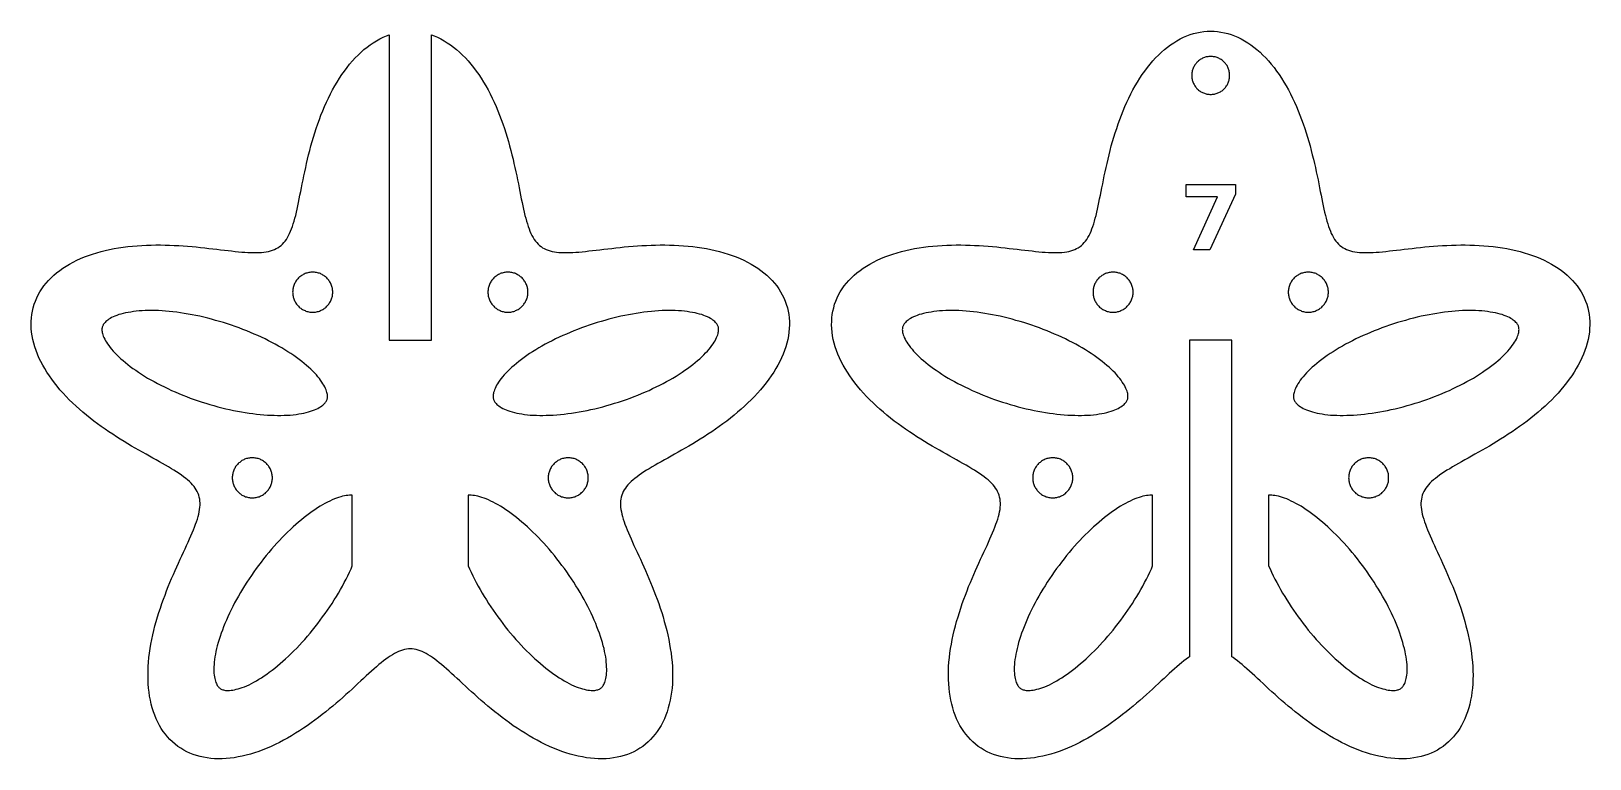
# Model space of a CAD drawing. Header units: millimetres. Extents: x -36 to 112, y -32 to 38.
import ezdxf

# ---------------------------------------------------------------- set-up
doc = ezdxf.new("R2010")
doc.units = ezdxf.units.MM
doc.layers.add('CUT', color=1, linetype='Continuous')
doc.layers.add('ENGRAVE', color=7, linetype='Continuous')

msp = doc.modelspace()

# ---------------------------------------------------------------- linework, layer by layer
at = {"layer": 'CUT'}
for points in [[(28.58, -0.5), (28.22, -0.74), (27.86, -0.97), (27.5, -1.2), (27.14, -1.42), (26.78, -1.64), (26.43, -1.85), (26.08, -2.05), (25.73, -2.25), (25.39, -2.44), (25.06, -2.63), (24.73, -2.82), (24.41, -3), (24.1, -3.17), (23.79, -3.34), (23.49, -3.51), (23.21, -3.68), (22.93, -3.84), (22.66, -4), (22.41, -4.15), (22.16, -4.31), (21.93, -4.46), (21.71, -4.61), (21.5, -4.77), (21.3, -4.92), (21.12, -5.07), (20.95, -5.22), (20.79, -5.38), (20.64, -5.53), (20.51, -5.69), (20.4, -5.85), (20.29, -6.01), (20.2, -6.18), (20.12, -6.35), (20.06, -6.52), (20.01, -6.7), (19.97, -6.88), (19.95, -7.06), (19.94, -7.26), (19.94, -7.46), (19.95, -7.66), (19.98, -7.87), (20.02, -8.09), (20.06, -8.31), (20.12, -8.54), (20.19, -8.78), (20.27, -9.03), (20.36, -9.28), (20.46, -9.54), (20.57, -9.81), (20.68, -10.09), (20.81, -10.37), (20.94, -10.67), (21.07, -10.97), (21.21, -11.28), (21.36, -11.6), (21.51, -11.92), (21.66, -12.26), (21.82, -12.6), (21.98, -12.95), (22.14, -13.3), (22.3, -13.67), (22.47, -14.04), (22.63, -14.42), (22.79, -14.8), (22.95, -15.19), (23.11, -15.59), (23.26, -15.99), (23.41, -16.39), (23.56, -16.8), (23.7, -17.22), (23.84, -17.64), (23.97, -18.06), (24.09, -18.49), (24.21, -18.91), (24.32, -19.34), (24.42, -19.77), (24.51, -20.2), (24.59, -20.64), (24.66, -21.07), (24.73, -21.49), (24.78, -21.92), (24.82, -22.35), (24.85, -22.77), (24.87, -23.19), (24.87, -23.6), (24.87, -24.01), (24.85, -24.42), (24.82, -24.82), (24.77, -25.21), (24.72, -25.59), (24.65, -25.97), (24.56, -26.34), (24.47, -26.7), (24.36, -27.05), (24.23, -27.39), (24.1, -27.72), (23.95, -28.04), (23.79, -28.35), (23.61, -28.64), (23.42, -28.93), (23.22, -29.2), (23.01, -29.45), (22.79, -29.7), (22.55, -29.92), (22.3, -30.14), (22.04, -30.34), (21.77, -30.52), (21.49, -30.69), (21.2, -30.85), (20.9, -30.99), (20.59, -31.11), (20.27, -31.22), (19.94, -31.31), (19.61, -31.38), (19.27, -31.44), (18.92, -31.48), (18.56, -31.51), (18.2, -31.52), (17.83, -31.52), (17.46, -31.5), (17.08, -31.47), (16.7, -31.42), (16.32, -31.35), (15.93, -31.27), (15.55, -31.18), (15.15, -31.07), (14.76, -30.95), (14.37, -30.82), (13.98, -30.67), (13.58, -30.51), (13.19, -30.34), (12.8, -30.16), (12.41, -29.97), (12.03, -29.76), (11.64, -29.55), (11.26, -29.33), (10.88, -29.1), (10.51, -28.87), (10.14, -28.63), (9.77, -28.38), (9.41, -28.12), (9.05, -27.86), (8.7, -27.6), (8.36, -27.33), (8.02, -27.06), (7.68, -26.79), (7.35, -26.52), (7.03, -26.25), (6.72, -25.98), (6.41, -25.7), (6.11, -25.43), (5.81, -25.17), (5.52, -24.9), (5.24, -24.64), (4.96, -24.39), (4.69, -24.14), (4.43, -23.9), (4.17, -23.66), (3.92, -23.43), (3.68, -23.21), (3.44, -22.99), (3.2, -22.79), (2.97, -22.59), (2.75, -22.41), (2.53, -22.23), (2.32, -22.07), (2.11, -21.92), (1.91, -21.78), (1.7, -21.65), (1.51, -21.54), (1.31, -21.43), (1.12, -21.34), (0.93, -21.27), (0.74, -21.21), (0.55, -21.16), (0.37, -21.12), (0.18, -21.1), (0, -21.09), (-0.18, -21.1), (-0.37, -21.12), (-0.55, -21.16), (-0.74, -21.21), (-0.93, -21.27), (-1.12, -21.34), (-1.31, -21.43), (-1.51, -21.54), (-1.7, -21.65), (-1.91, -21.78), (-2.11, -21.92), (-2.32, -22.07), (-2.53, -22.23), (-2.75, -22.41), (-2.97, -22.59), (-3.2, -22.79), (-3.44, -22.99), (-3.68, -23.21), (-3.92, -23.43), (-4.17, -23.66), (-4.43, -23.9), (-4.69, -24.14), (-4.96, -24.39), (-5.24, -24.64), (-5.52, -24.9), (-5.81, -25.17), (-6.11, -25.43), (-6.41, -25.7), (-6.72, -25.98), (-7.03, -26.25), (-7.35, -26.52), (-7.68, -26.79), (-8.02, -27.06), (-8.36, -27.33), (-8.7, -27.6), (-9.05, -27.86), (-9.41, -28.12), (-9.77, -28.38), (-10.14, -28.63), (-10.51, -28.87), (-10.88, -29.1), (-11.26, -29.33), (-11.64, -29.55), (-12.03, -29.76), (-12.41, -29.97), (-12.8, -30.16), (-13.19, -30.34), (-13.58, -30.51), (-13.98, -30.67), (-14.37, -30.82), (-14.76, -30.95), (-15.15, -31.07), (-15.55, -31.18), (-15.93, -31.27), (-16.32, -31.35), (-16.7, -31.42), (-17.08, -31.47), (-17.46, -31.5), (-17.83, -31.52), (-18.2, -31.52), (-18.56, -31.51), (-18.92, -31.48), (-19.27, -31.44), (-19.61, -31.38), (-19.94, -31.31), (-20.27, -31.22), (-20.59, -31.11), (-20.9, -30.99), (-21.2, -30.85), (-21.49, -30.69), (-21.77, -30.52), (-22.04, -30.34), (-22.3, -30.14), (-22.55, -29.92), (-22.79, -29.7), (-23.01, -29.45), (-23.22, -29.2), (-23.42, -28.93), (-23.61, -28.64), (-23.79, -28.35), (-23.95, -28.04), (-24.1, -27.72), (-24.23, -27.39), (-24.36, -27.05), (-24.47, -26.7), (-24.56, -26.34), (-24.65, -25.97), (-24.72, -25.59), (-24.77, -25.21), (-24.82, -24.82), (-24.85, -24.42), (-24.87, -24.01), (-24.87, -23.6), (-24.87, -23.19), (-24.85, -22.77), (-24.82, -22.35), (-24.78, -21.92), (-24.73, -21.49), (-24.66, -21.07), (-24.59, -20.64), (-24.51, -20.2), (-24.42, -19.77), (-24.32, -19.34), (-24.21, -18.91), (-24.09, -18.49), (-23.97, -18.06), (-23.84, -17.64), (-23.7, -17.22), (-23.56, -16.8), (-23.41, -16.39), (-23.26, -15.99), (-23.11, -15.59), (-22.95, -15.19), (-22.79, -14.8), (-22.63, -14.42), (-22.47, -14.04), (-22.3, -13.67), (-22.14, -13.3), (-21.98, -12.95), (-21.82, -12.6), (-21.66, -12.26), (-21.51, -11.92), (-21.36, -11.6), (-21.21, -11.28), (-21.07, -10.97), (-20.94, -10.67), (-20.81, -10.37), (-20.68, -10.09), (-20.57, -9.81), (-20.46, -9.54), (-20.36, -9.28), (-20.27, -9.03), (-20.19, -8.78), (-20.12, -8.54), (-20.06, -8.31), (-20.02, -8.09), (-19.98, -7.87), (-19.95, -7.66), (-19.94, -7.46), (-19.94, -7.26), (-19.95, -7.06), (-19.97, -6.88), (-20.01, -6.7), (-20.06, -6.52), (-20.12, -6.35), (-20.2, -6.18), (-20.29, -6.01), (-20.4, -5.85), (-20.51, -5.69), (-20.64, -5.53), (-20.79, -5.38), (-20.95, -5.22), (-21.12, -5.07), (-21.3, -4.92), (-21.5, -4.77), (-21.71, -4.61), (-21.93, -4.46), (-22.16, -4.31), (-22.41, -4.15), (-22.66, -4), (-22.93, -3.84), (-23.21, -3.68), (-23.49, -3.51), (-23.79, -3.34), (-24.1, -3.17), (-24.41, -3), (-24.73, -2.82), (-25.06, -2.63), (-25.39, -2.44), (-25.73, -2.25), (-26.08, -2.05), (-26.43, -1.85), (-26.78, -1.64), (-27.14, -1.42), (-27.5, -1.2), (-27.86, -0.97), (-28.22, -0.74), (-28.58, -0.5), (-28.94, -0.25), (-29.3, 0), (-29.65, 0.26), (-30.01, 0.52), (-30.36, 0.79), (-30.7, 1.07), (-31.04, 1.36), (-31.38, 1.64), (-31.7, 1.94), (-32.02, 2.24), (-32.34, 2.54), (-32.64, 2.86), (-32.93, 3.17), (-33.22, 3.49), (-33.49, 3.82), (-33.75, 4.14), (-34, 4.48), (-34.23, 4.81), (-34.46, 5.15), (-34.67, 5.49), (-34.86, 5.83), (-35.04, 6.18), (-35.21, 6.52), (-35.35, 6.87), (-35.49, 7.22), (-35.61, 7.57), (-35.71, 7.92), (-35.79, 8.26), (-35.86, 8.61), (-35.91, 8.95), (-35.94, 9.29), (-35.95, 9.63), (-35.95, 9.97), (-35.93, 10.3), (-35.89, 10.63), (-35.83, 10.95), (-35.76, 11.27), (-35.66, 11.59), (-35.55, 11.9), (-35.43, 12.2), (-35.28, 12.49), (-35.12, 12.78), (-34.94, 13.06), (-34.75, 13.34), (-34.54, 13.6), (-34.31, 13.86), (-34.07, 14.11), (-33.81, 14.35), (-33.54, 14.58), (-33.25, 14.81), (-32.95, 15.02), (-32.64, 15.22), (-32.32, 15.41), (-31.98, 15.6), (-31.63, 15.77), (-31.27, 15.93), (-30.9, 16.09), (-30.52, 16.23), (-30.14, 16.36), (-29.74, 16.48), (-29.33, 16.6), (-28.92, 16.7), (-28.51, 16.79), (-28.08, 16.87), (-27.66, 16.95), (-27.22, 17.01), (-26.79, 17.07), (-26.35, 17.11), (-25.91, 17.15), (-25.47, 17.18), (-25.03, 17.2), (-24.58, 17.21), (-24.14, 17.22), (-23.7, 17.22), (-23.26, 17.21), (-22.83, 17.2), (-22.39, 17.18), (-21.96, 17.16), (-21.54, 17.13), (-21.12, 17.1), (-20.7, 17.07), (-20.29, 17.03), (-19.89, 16.99), (-19.49, 16.95), (-19.11, 16.9), (-18.72, 16.86), (-18.35, 16.81), (-17.99, 16.77), (-17.63, 16.73), (-17.28, 16.69), (-16.94, 16.65), (-16.61, 16.61), (-16.3, 16.58), (-15.99, 16.55), (-15.69, 16.53), (-15.4, 16.51), (-15.12, 16.5), (-14.85, 16.49), (-14.59, 16.49), (-14.34, 16.5), (-14.1, 16.51), (-13.88, 16.54), (-13.66, 16.57), (-13.45, 16.61), (-13.25, 16.66), (-13.06, 16.72), (-12.88, 16.79), (-12.71, 16.87), (-12.55, 16.96), (-12.4, 17.07), (-12.25, 17.18), (-12.12, 17.3), (-11.99, 17.44), (-11.87, 17.59), (-11.75, 17.75), (-11.64, 17.93), (-11.54, 18.11), (-11.44, 18.31), (-11.35, 18.52), (-11.26, 18.74), (-11.18, 18.97), (-11.1, 19.22), (-11.02, 19.48), (-10.95, 19.75), (-10.87, 20.03), (-10.8, 20.32), (-10.74, 20.62), (-10.67, 20.94), (-10.6, 21.26), (-10.53, 21.59), (-10.46, 21.94), (-10.39, 22.29), (-10.32, 22.65), (-10.25, 23.02), (-10.17, 23.39), (-10.09, 23.78), (-10.01, 24.17), (-9.92, 24.56), (-9.83, 24.96), (-9.74, 25.37), (-9.64, 25.78), (-9.53, 26.19), (-9.42, 26.61), (-9.31, 27.02), (-9.18, 27.44), (-9.05, 27.86), (-8.92, 28.28), (-8.77, 28.7), (-8.62, 29.12), (-8.47, 29.53), (-8.3, 29.94), (-8.13, 30.35), (-7.95, 30.75), (-7.77, 31.15), (-7.57, 31.54), (-7.37, 31.92), (-7.16, 32.3), (-6.94, 32.67), (-6.72, 33.03), (-6.49, 33.38), (-6.25, 33.72), (-6, 34.04), (-5.75, 34.36), (-5.49, 34.67), (-5.22, 34.96), (-4.95, 35.23), (-4.67, 35.5), (-4.39, 35.75), (-4.1, 35.98), (-3.8, 36.2), (-3.51, 36.4), (-3.2, 36.59), (-2.89, 36.76), (-2.58, 36.92), (-2.27, 37.05), (-2, 37.15), (-2, 8.2), (2, 8.2), (2, 37.15), (2.27, 37.05), (2.58, 36.92), (2.89, 36.76), (3.2, 36.59), (3.51, 36.4), (3.8, 36.2), (4.1, 35.98), (4.39, 35.75), (4.67, 35.5), (4.95, 35.23), (5.22, 34.96), (5.49, 34.67), (5.75, 34.36), (6, 34.04), (6.25, 33.72), (6.49, 33.38), (6.72, 33.03), (6.94, 32.67), (7.16, 32.3), (7.37, 31.92), (7.57, 31.54), (7.77, 31.15), (7.95, 30.75), (8.13, 30.35), (8.3, 29.94), (8.47, 29.53), (8.62, 29.12), (8.77, 28.7), (8.92, 28.28), (9.05, 27.86), (9.18, 27.44), (9.31, 27.02), (9.42, 26.61), (9.53, 26.19), (9.64, 25.78), (9.74, 25.37), (9.83, 24.96), (9.92, 24.56), (10.01, 24.17), (10.09, 23.78), (10.17, 23.39), (10.25, 23.02), (10.32, 22.65), (10.39, 22.29), (10.46, 21.94), (10.53, 21.59), (10.6, 21.26), (10.67, 20.94), (10.74, 20.62), (10.8, 20.32), (10.87, 20.03), (10.95, 19.75), (11.02, 19.48), (11.1, 19.22), (11.18, 18.97), (11.26, 18.74), (11.35, 18.52), (11.44, 18.31), (11.54, 18.11), (11.64, 17.93), (11.75, 17.75), (11.87, 17.59), (11.99, 17.44), (12.12, 17.3), (12.25, 17.18), (12.4, 17.07), (12.55, 16.96), (12.71, 16.87), (12.88, 16.79), (13.06, 16.72), (13.25, 16.66), (13.45, 16.61), (13.66, 16.57), (13.88, 16.54), (14.1, 16.51), (14.34, 16.5), (14.59, 16.49), (14.85, 16.49), (15.12, 16.5), (15.4, 16.51), (15.69, 16.53), (15.99, 16.55), (16.3, 16.58), (16.61, 16.61), (16.94, 16.65), (17.28, 16.69), (17.63, 16.73), (17.99, 16.77), (18.35, 16.81), (18.72, 16.86), (19.11, 16.9), (19.49, 16.95), (19.89, 16.99), (20.29, 17.03), (20.7, 17.07), (21.12, 17.1), (21.54, 17.13), (21.96, 17.16), (22.39, 17.18), (22.83, 17.2), (23.26, 17.21), (23.7, 17.22), (24.14, 17.22), (24.58, 17.21), (25.03, 17.2), (25.47, 17.18), (25.91, 17.15), (26.35, 17.11), (26.79, 17.07), (27.22, 17.01), (27.66, 16.95), (28.08, 16.87), (28.51, 16.79), (28.92, 16.7), (29.33, 16.6), (29.74, 16.48), (30.14, 16.36), (30.52, 16.23), (30.9, 16.09), (31.27, 15.93), (31.63, 15.77), (31.98, 15.6), (32.32, 15.41), (32.64, 15.22), (32.95, 15.02), (33.25, 14.81), (33.54, 14.58), (33.81, 14.35), (34.07, 14.11), (34.31, 13.86), (34.54, 13.6), (34.75, 13.34), (34.94, 13.06), (35.12, 12.78), (35.28, 12.49), (35.43, 12.2), (35.55, 11.9), (35.66, 11.59), (35.76, 11.27), (35.83, 10.95), (35.89, 10.63), (35.93, 10.3), (35.95, 9.97), (35.95, 9.63), (35.94, 9.29), (35.91, 8.95), (35.86, 8.61), (35.79, 8.26), (35.71, 7.92), (35.61, 7.57), (35.49, 7.22), (35.35, 6.87), (35.21, 6.52), (35.04, 6.18), (34.86, 5.83), (34.67, 5.49), (34.46, 5.15), (34.23, 4.81), (34, 4.48), (33.75, 4.14), (33.49, 3.82), (33.22, 3.49), (32.93, 3.17), (32.64, 2.86), (32.34, 2.54), (32.02, 2.24), (31.7, 1.94), (31.38, 1.64), (31.04, 1.36), (30.7, 1.07), (30.36, 0.79), (30.01, 0.52), (29.65, 0.26), (29.3, 0), (28.94, -0.25), (28.58, -0.5)], [(104.12, -0.74), (103.76, -0.97), (103.4, -1.2), (103.04, -1.42), (102.68, -1.64), (102.33, -1.85), (101.98, -2.05), (101.64, -2.25), (101.3, -2.44), (100.96, -2.63), (100.63, -2.82), (100.31, -3), (100, -3.17), (99.69, -3.34), (99.4, -3.51), (99.11, -3.68), (98.83, -3.84), (98.57, -4), (98.31, -4.15), (98.07, -4.31), (97.83, -4.46), (97.61, -4.61), (97.4, -4.77), (97.21, -4.92), (97.02, -5.07), (96.85, -5.22), (96.69, -5.38), (96.55, -5.53), (96.42, -5.69), (96.3, -5.85), (96.2, -6.01), (96.11, -6.18), (96.03, -6.35), (95.97, -6.52), (95.92, -6.7), (95.88, -6.88), (95.85, -7.06), (95.84, -7.26), (95.84, -7.46), (95.86, -7.66), (95.88, -7.87), (95.92, -8.09), (95.97, -8.31), (96.03, -8.54), (96.1, -8.78), (96.18, -9.03), (96.27, -9.28), (96.37, -9.54), (96.47, -9.81), (96.59, -10.09), (96.71, -10.37), (96.84, -10.67), (96.98, -10.97), (97.12, -11.28), (97.26, -11.6), (97.41, -11.92), (97.57, -12.26), (97.72, -12.6), (97.88, -12.95), (98.05, -13.3), (98.21, -13.67), (98.37, -14.04), (98.53, -14.42), (98.69, -14.8), (98.85, -15.19), (99.01, -15.59), (99.17, -15.99), (99.32, -16.39), (99.46, -16.8), (99.61, -17.22), (99.74, -17.64), (99.87, -18.06), (100, -18.49), (100.11, -18.91), (100.22, -19.34), (100.32, -19.77), (100.41, -20.2), (100.5, -20.64), (100.57, -21.07), (100.63, -21.49), (100.68, -21.92), (100.72, -22.35), (100.75, -22.77), (100.77, -23.19), (100.78, -23.6), (100.77, -24.01), (100.75, -24.42), (100.72, -24.82), (100.68, -25.21), (100.62, -25.59), (100.55, -25.97), (100.47, -26.34), (100.37, -26.7), (100.26, -27.05), (100.14, -27.39), (100, -27.72), (99.85, -28.04), (99.69, -28.35), (99.52, -28.64), (99.33, -28.93), (99.13, -29.2), (98.92, -29.45), (98.69, -29.7), (98.45, -29.92), (98.21, -30.14), (97.95, -30.34), (97.68, -30.52), (97.4, -30.69), (97.1, -30.85), (96.8, -30.99), (96.49, -31.11), (96.18, -31.22), (95.85, -31.31), (95.51, -31.38), (95.17, -31.44), (94.82, -31.48), (94.47, -31.51), (94.1, -31.52), (93.74, -31.52), (93.37, -31.5), (92.99, -31.47), (92.61, -31.42), (92.22, -31.35), (91.84, -31.27), (91.45, -31.18), (91.06, -31.07), (90.67, -30.95), (90.27, -30.82), (89.88, -30.67), (89.49, -30.51), (89.1, -30.34), (88.71, -30.16), (88.32, -29.97), (87.93, -29.76), (87.55, -29.55), (87.16, -29.33), (86.79, -29.1), (86.41, -28.87), (86.04, -28.63), (85.68, -28.38), (85.31, -28.12), (84.96, -27.86), (84.61, -27.6), (84.26, -27.33), (83.92, -27.06), (83.59, -26.79), (83.26, -26.52), (82.94, -26.25), (82.62, -25.98), (82.31, -25.7), (82.01, -25.43), (81.71, -25.17), (81.43, -24.9), (81.14, -24.64), (80.87, -24.39), (80.6, -24.14), (80.33, -23.9), (80.08, -23.66), (79.83, -23.43), (79.58, -23.21), (79.34, -22.99), (79.11, -22.79), (78.88, -22.59), (78.66, -22.41), (78.44, -22.23), (78.22, -22.07), (78.02, -21.92), (77.9, -21.84), (77.9, 8.2), (73.9, 8.2), (73.9, -21.84), (73.79, -21.92), (73.58, -22.07), (73.37, -22.23), (73.15, -22.41), (72.93, -22.59), (72.7, -22.79), (72.47, -22.99), (72.23, -23.21), (71.98, -23.43), (71.73, -23.66), (71.48, -23.9), (71.21, -24.14), (70.94, -24.39), (70.67, -24.64), (70.38, -24.9), (70.09, -25.17), (69.8, -25.43), (69.5, -25.7), (69.19, -25.98), (68.87, -26.25), (68.55, -26.52), (68.22, -26.79), (67.89, -27.06), (67.55, -27.33), (67.2, -27.6), (66.85, -27.86), (66.49, -28.12), (66.13, -28.38), (65.77, -28.63), (65.4, -28.87), (65.02, -29.1), (64.64, -29.33), (64.26, -29.55), (63.88, -29.76), (63.49, -29.97), (63.1, -30.16), (62.71, -30.34), (62.32, -30.51), (61.93, -30.67), (61.53, -30.82), (61.14, -30.95), (60.75, -31.07), (60.36, -31.18), (59.97, -31.27), (59.58, -31.35), (59.2, -31.42), (58.82, -31.47), (58.44, -31.5), (58.07, -31.52), (57.7, -31.52), (57.34, -31.51), (56.99, -31.48), (56.64, -31.44), (56.29, -31.38), (55.96, -31.31), (55.63, -31.22), (55.31, -31.11), (55, -30.99), (54.7, -30.85), (54.41, -30.69), (54.13, -30.52), (53.86, -30.34), (53.6, -30.14), (53.36, -29.92), (53.12, -29.7), (52.89, -29.45), (52.68, -29.2), (52.48, -28.93), (52.29, -28.64), (52.12, -28.35), (51.96, -28.04), (51.81, -27.72), (51.67, -27.39), (51.55, -27.05), (51.44, -26.7), (51.34, -26.34), (51.26, -25.97), (51.19, -25.59), (51.13, -25.21), (51.09, -24.82), (51.06, -24.42), (51.04, -24.01), (51.03, -23.6), (51.04, -23.19), (51.05, -22.77), (51.08, -22.35), (51.13, -21.92), (51.18, -21.49), (51.24, -21.07), (51.31, -20.64), (51.39, -20.2), (51.49, -19.77), (51.59, -19.34), (51.7, -18.91), (51.81, -18.49), (51.94, -18.06), (52.07, -17.64), (52.2, -17.22), (52.34, -16.8), (52.49, -16.39), (52.64, -15.99), (52.8, -15.59), (52.95, -15.19), (53.11, -14.8), (53.28, -14.42), (53.44, -14.04), (53.6, -13.67), (53.76, -13.3), (53.93, -12.95), (54.08, -12.6), (54.24, -12.26), (54.4, -11.92), (54.55, -11.6), (54.69, -11.28), (54.83, -10.97), (54.97, -10.67), (55.1, -10.37), (55.22, -10.09), (55.34, -9.81), (55.44, -9.54), (55.54, -9.28), (55.63, -9.03), (55.71, -8.78), (55.78, -8.54), (55.84, -8.31), (55.89, -8.09), (55.93, -7.87), (55.95, -7.66), (55.96, -7.46), (55.97, -7.26), (55.95, -7.06), (55.93, -6.88), (55.89, -6.7), (55.84, -6.52), (55.78, -6.35), (55.7, -6.18), (55.61, -6.01), (55.51, -5.85), (55.39, -5.69), (55.26, -5.53), (55.12, -5.38), (54.96, -5.22), (54.79, -5.07), (54.6, -4.92), (54.41, -4.77), (54.2, -4.61), (53.98, -4.46), (53.74, -4.31), (53.5, -4.15), (53.24, -4), (52.97, -3.84), (52.7, -3.68), (52.41, -3.51), (52.11, -3.34), (51.81, -3.17), (51.5, -3), (51.18, -2.82), (50.85, -2.63), (50.51, -2.44), (50.17, -2.25), (49.83, -2.05), (49.48, -1.85), (49.12, -1.64), (48.77, -1.42), (48.41, -1.2), (48.05, -0.97), (47.69, -0.74), (47.33, -0.5), (46.97, -0.25), (46.61, 0), (46.25, 0.26), (45.9, 0.52), (45.55, 0.79), (45.2, 1.07), (44.86, 1.36), (44.53, 1.64), (44.2, 1.94), (43.88, 2.24), (43.57, 2.54), (43.27, 2.86), (42.97, 3.17), (42.69, 3.49), (42.42, 3.82), (42.16, 4.14), (41.91, 4.48), (41.67, 4.81), (41.45, 5.15), (41.24, 5.49), (41.04, 5.83), (40.86, 6.18), (40.7, 6.52), (40.55, 6.87), (40.42, 7.22), (40.3, 7.57), (40.2, 7.92), (40.11, 8.26), (40.05, 8.61), (40, 8.95), (39.97, 9.29), (39.95, 9.63), (39.96, 9.97), (39.98, 10.3), (40.02, 10.63), (40.07, 10.95), (40.15, 11.27), (40.24, 11.59), (40.35, 11.9), (40.48, 12.2), (40.62, 12.49), (40.78, 12.78), (40.96, 13.06), (41.16, 13.34), (41.37, 13.6), (41.59, 13.86), (41.84, 14.11), (42.09, 14.35), (42.36, 14.58), (42.65, 14.81), (42.95, 15.02), (43.26, 15.22), (43.59, 15.41), (43.92, 15.6), (44.27, 15.77), (44.63, 15.93), (45, 16.09), (45.38, 16.23), (45.77, 16.36), (46.17, 16.48), (46.57, 16.6), (46.98, 16.7), (47.4, 16.79), (47.82, 16.87), (48.25, 16.95), (48.68, 17.01), (49.12, 17.07), (49.55, 17.11), (49.99, 17.15), (50.44, 17.18), (50.88, 17.2), (51.32, 17.21), (51.76, 17.22), (52.2, 17.22), (52.64, 17.21), (53.08, 17.2), (53.51, 17.18), (53.94, 17.16), (54.37, 17.13), (54.79, 17.1), (55.2, 17.07), (55.61, 17.03), (56.01, 16.99), (56.41, 16.95), (56.8, 16.9), (57.18, 16.86), (57.55, 16.81), (57.92, 16.77), (58.28, 16.73), (58.62, 16.69), (58.96, 16.65), (59.29, 16.61), (59.61, 16.58), (59.92, 16.55), (60.22, 16.53), (60.51, 16.51), (60.79, 16.5), (61.05, 16.49), (61.31, 16.49), (61.56, 16.5), (61.8, 16.51), (62.03, 16.54), (62.25, 16.57), (62.45, 16.61), (62.65, 16.66), (62.84, 16.72), (63.02, 16.79), (63.19, 16.87), (63.35, 16.96), (63.51, 17.07), (63.65, 17.18), (63.79, 17.3), (63.92, 17.44), (64.04, 17.59), (64.15, 17.75), (64.26, 17.93), (64.37, 18.11), (64.46, 18.31), (64.56, 18.52), (64.64, 18.74), (64.73, 18.97), (64.81, 19.22), (64.88, 19.48), (64.96, 19.75), (65.03, 20.03), (65.1, 20.32), (65.17, 20.62), (65.24, 20.94), (65.31, 21.26), (65.37, 21.59), (65.44, 21.94), (65.51, 22.29), (65.58, 22.65), (65.66, 23.02), (65.73, 23.39), (65.81, 23.78), (65.89, 24.17), (65.98, 24.56), (66.07, 24.96), (66.17, 25.37), (66.27, 25.78), (66.37, 26.19), (66.48, 26.61), (66.6, 27.02), (66.72, 27.44), (66.85, 27.86), (66.99, 28.28), (67.13, 28.7), (67.28, 29.12), (67.44, 29.53), (67.6, 29.94), (67.77, 30.35), (67.95, 30.75), (68.14, 31.15), (68.33, 31.54), (68.53, 31.92), (68.74, 32.3), (68.96, 32.67), (69.18, 33.03), (69.42, 33.38), (69.66, 33.72), (69.9, 34.04), (70.15, 34.36), (70.41, 34.67), (70.68, 34.96), (70.95, 35.23), (71.23, 35.5), (71.52, 35.75), (71.8, 35.98), (72.1, 36.2), (72.4, 36.4), (72.7, 36.59), (73.01, 36.76), (73.32, 36.92), (73.64, 37.05), (73.96, 37.17), (74.28, 37.27), (74.6, 37.35), (74.92, 37.42), (75.25, 37.46), (75.58, 37.49), (75.9, 37.5), (76.23, 37.49), (76.56, 37.46), (76.88, 37.42), (77.21, 37.35), (77.53, 37.27), (77.85, 37.17), (78.17, 37.05), (78.49, 36.92), (78.8, 36.76), (79.11, 36.59), (79.41, 36.4), (79.71, 36.2), (80, 35.98), (80.29, 35.75), (80.58, 35.5), (80.86, 35.23), (81.13, 34.96), (81.39, 34.67), (81.65, 34.36), (81.91, 34.04), (82.15, 33.72), (82.39, 33.38), (82.62, 33.03), (82.85, 32.67), (83.07, 32.3), (83.27, 31.92), (83.48, 31.54), (83.67, 31.15), (83.86, 30.75), (84.04, 30.35), (84.21, 29.94), (84.37, 29.53), (84.53, 29.12), (84.68, 28.7), (84.82, 28.28), (84.96, 27.86), (85.09, 27.44), (85.21, 27.02), (85.33, 26.61), (85.44, 26.19), (85.54, 25.78), (85.64, 25.37), (85.74, 24.96), (85.83, 24.56), (85.91, 24.17), (86, 23.78), (86.08, 23.39), (86.15, 23.02), (86.23, 22.65), (86.3, 22.29), (86.37, 21.94), (86.44, 21.59), (86.5, 21.26), (86.57, 20.94), (86.64, 20.62), (86.71, 20.32), (86.78, 20.03), (86.85, 19.75), (86.92, 19.48), (87, 19.22), (87.08, 18.97), (87.16, 18.74), (87.25, 18.52), (87.34, 18.31), (87.44, 18.11), (87.55, 17.93), (87.65, 17.75), (87.77, 17.59), (87.89, 17.44), (88.02, 17.3), (88.16, 17.18), (88.3, 17.07), (88.46, 16.96), (88.62, 16.87), (88.79, 16.79), (88.97, 16.72), (89.16, 16.66), (89.36, 16.61), (89.56, 16.57), (89.78, 16.54), (90.01, 16.51), (90.25, 16.5), (90.5, 16.49), (90.75, 16.49), (91.02, 16.5), (91.3, 16.51), (91.59, 16.53), (91.89, 16.55), (92.2, 16.58), (92.52, 16.61), (92.85, 16.65), (93.19, 16.69), (93.53, 16.73), (93.89, 16.77), (94.25, 16.81), (94.63, 16.86), (95.01, 16.9), (95.4, 16.95), (95.79, 16.99), (96.2, 17.03), (96.61, 17.07), (97.02, 17.1), (97.44, 17.13), (97.87, 17.16), (98.3, 17.18), (98.73, 17.2), (99.17, 17.21), (99.61, 17.22), (100.05, 17.22), (100.49, 17.21), (100.93, 17.2), (101.37, 17.18), (101.82, 17.15), (102.26, 17.11), (102.69, 17.07), (103.13, 17.01), (103.56, 16.95), (103.99, 16.87), (104.41, 16.79), (104.83, 16.7), (105.24, 16.6), (105.64, 16.48), (106.04, 16.36), (106.43, 16.23), (106.81, 16.09), (107.18, 15.93), (107.54, 15.77), (107.88, 15.6), (108.22, 15.41), (108.55, 15.22), (108.86, 15.02), (109.16, 14.81), (109.44, 14.58), (109.72, 14.35), (109.97, 14.11), (110.22, 13.86), (110.44, 13.6), (110.65, 13.34), (110.85, 13.06), (111.03, 12.78), (111.19, 12.49), (111.33, 12.2), (111.46, 11.9), (111.57, 11.59), (111.66, 11.27), (111.74, 10.95), (111.79, 10.63), (111.83, 10.3), (111.85, 9.97), (111.86, 9.63), (111.84, 9.29), (111.81, 8.95), (111.76, 8.61), (111.69, 8.26), (111.61, 7.92), (111.51, 7.57), (111.39, 7.22), (111.26, 6.87), (111.11, 6.52), (110.94, 6.18), (110.76, 5.83), (110.57, 5.49), (110.36, 5.15), (110.14, 4.81), (109.9, 4.48), (109.65, 4.14), (109.39, 3.82), (109.12, 3.49), (108.84, 3.17), (108.54, 2.86), (108.24, 2.54), (107.93, 2.24), (107.61, 1.94), (107.28, 1.64), (106.95, 1.36), (106.61, 1.07), (106.26, 0.79), (105.91, 0.52), (105.56, 0.26), (105.2, 0), (104.84, -0.25), (104.48, -0.5), (104.12, -0.74)], [(77.7, 33.39), (77.7, 33.48), (77.68, 33.56), (77.67, 33.65), (77.65, 33.74), (77.63, 33.82), (77.6, 33.91), (77.57, 33.99), (77.53, 34.07), (77.49, 34.15), (77.45, 34.23), (77.4, 34.3), (77.35, 34.37), (77.3, 34.44), (77.24, 34.51), (77.18, 34.57), (77.11, 34.63), (77.05, 34.69), (76.98, 34.75), (76.9, 34.8), (76.83, 34.84), (76.75, 34.89), (76.67, 34.93), (76.59, 34.96), (76.51, 34.99), (76.43, 35.02), (76.34, 35.05), (76.26, 35.07), (76.17, 35.08), (76.08, 35.09), (75.99, 35.1), (75.9, 35.1), (75.82, 35.1), (75.73, 35.09), (75.64, 35.08), (75.55, 35.07), (75.47, 35.05), (75.38, 35.02), (75.3, 34.99), (75.22, 34.96), (75.13, 34.93), (75.06, 34.89), (74.98, 34.84), (74.9, 34.8), (74.83, 34.75), (74.76, 34.69), (74.7, 34.63), (74.63, 34.57), (74.57, 34.51), (74.51, 34.44), (74.46, 34.37), (74.41, 34.3), (74.36, 34.23), (74.32, 34.15), (74.28, 34.07), (74.24, 33.99), (74.21, 33.91), (74.18, 33.82), (74.16, 33.74), (74.14, 33.65), (74.12, 33.56), (74.11, 33.48), (74.11, 33.39), (74.1, 33.3), (74.11, 33.21), (74.11, 33.12), (74.12, 33.04), (74.14, 32.95), (74.16, 32.86), (74.18, 32.78), (74.21, 32.69), (74.24, 32.61), (74.28, 32.53), (74.32, 32.45), (74.36, 32.37), (74.41, 32.3), (74.46, 32.23), (74.51, 32.16), (74.57, 32.09), (74.63, 32.03), (74.7, 31.97), (74.76, 31.91), (74.83, 31.85), (74.9, 31.8), (74.98, 31.76), (75.06, 31.71), (75.13, 31.67), (75.22, 31.64), (75.3, 31.61), (75.38, 31.58), (75.47, 31.55), (75.55, 31.53), (75.64, 31.52), (75.73, 31.51), (75.82, 31.5), (75.9, 31.5), (75.99, 31.5), (76.08, 31.51), (76.17, 31.52), (76.26, 31.53), (76.34, 31.55), (76.43, 31.58), (76.51, 31.61), (76.59, 31.64), (76.67, 31.67), (76.75, 31.71), (76.83, 31.76), (76.9, 31.8), (76.98, 31.85), (77.05, 31.91), (77.11, 31.97), (77.18, 32.03), (77.24, 32.09), (77.3, 32.16), (77.35, 32.23), (77.4, 32.3), (77.45, 32.37), (77.49, 32.45), (77.53, 32.53), (77.57, 32.61), (77.6, 32.69), (77.63, 32.78), (77.65, 32.86), (77.67, 32.95), (77.68, 33.04), (77.7, 33.12), (77.7, 33.21), (77.7, 33.3), (77.7, 33.39)], [(-7.38, 12.46), (-7.37, 12.56), (-7.36, 12.65), (-7.36, 12.74), (-7.36, 12.84), (-7.37, 12.93), (-7.38, 13.02), (-7.39, 13.11), (-7.41, 13.2), (-7.44, 13.29), (-7.47, 13.38), (-7.5, 13.47), (-7.54, 13.55), (-7.58, 13.64), (-7.63, 13.72), (-7.68, 13.8), (-7.73, 13.87), (-7.79, 13.95), (-7.85, 14.02), (-7.91, 14.09), (-7.98, 14.15), (-8.05, 14.21), (-8.13, 14.27), (-8.2, 14.32), (-8.28, 14.37), (-8.36, 14.42), (-8.45, 14.46), (-8.53, 14.5), (-8.62, 14.53), (-8.71, 14.56), (-8.8, 14.58), (-8.89, 14.61), (-8.98, 14.62), (-9.07, 14.63), (-9.16, 14.64), (-9.26, 14.64), (-9.35, 14.64), (-9.44, 14.63), (-9.54, 14.62), (-9.63, 14.61), (-9.72, 14.58), (-9.81, 14.56), (-9.9, 14.53), (-9.98, 14.5), (-10.07, 14.46), (-10.15, 14.42), (-10.23, 14.37), (-10.31, 14.32), (-10.39, 14.27), (-10.46, 14.21), (-10.53, 14.15), (-10.6, 14.09), (-10.67, 14.02), (-10.73, 13.95), (-10.78, 13.87), (-10.84, 13.8), (-10.89, 13.72), (-10.93, 13.64), (-10.97, 13.55), (-11.01, 13.47), (-11.05, 13.38), (-11.08, 13.29), (-11.1, 13.2), (-11.12, 13.11), (-11.14, 13.02), (-11.15, 12.93), (-11.15, 12.84), (-11.16, 12.74), (-11.15, 12.65), (-11.15, 12.56), (-11.14, 12.46), (-11.12, 12.37), (-11.1, 12.28), (-11.08, 12.19), (-11.05, 12.1), (-11.01, 12.02), (-10.97, 11.93), (-10.93, 11.85), (-10.89, 11.77), (-10.84, 11.69), (-10.78, 11.61), (-10.73, 11.54), (-10.67, 11.47), (-10.6, 11.4), (-10.53, 11.33), (-10.46, 11.27), (-10.39, 11.22), (-10.31, 11.16), (-10.23, 11.11), (-10.15, 11.07), (-10.07, 11.02), (-9.98, 10.99), (-9.9, 10.95), (-9.81, 10.92), (-9.72, 10.9), (-9.63, 10.88), (-9.54, 10.86), (-9.44, 10.85), (-9.35, 10.84), (-9.26, 10.84), (-9.16, 10.84), (-9.07, 10.85), (-8.98, 10.86), (-8.89, 10.88), (-8.8, 10.9), (-8.71, 10.92), (-8.62, 10.95), (-8.53, 10.99), (-8.45, 11.02), (-8.36, 11.07), (-8.28, 11.11), (-8.2, 11.16), (-8.13, 11.22), (-8.05, 11.27), (-7.98, 11.33), (-7.91, 11.4), (-7.85, 11.47), (-7.79, 11.54), (-7.73, 11.61), (-7.68, 11.69), (-7.63, 11.77), (-7.58, 11.85), (-7.54, 11.93), (-7.5, 12.02), (-7.47, 12.1), (-7.44, 12.19), (-7.41, 12.28), (-7.39, 12.37), (-7.38, 12.46)], [(11.14, 12.46), (11.15, 12.56), (11.15, 12.65), (11.16, 12.74), (11.15, 12.84), (11.15, 12.93), (11.14, 13.02), (11.12, 13.11), (11.1, 13.2), (11.08, 13.29), (11.05, 13.38), (11.01, 13.47), (10.97, 13.55), (10.93, 13.64), (10.89, 13.72), (10.84, 13.8), (10.78, 13.87), (10.73, 13.95), (10.67, 14.02), (10.6, 14.09), (10.53, 14.15), (10.46, 14.21), (10.39, 14.27), (10.31, 14.32), (10.23, 14.37), (10.15, 14.42), (10.07, 14.46), (9.98, 14.5), (9.9, 14.53), (9.81, 14.56), (9.72, 14.58), (9.63, 14.61), (9.54, 14.62), (9.44, 14.63), (9.35, 14.64), (9.26, 14.64), (9.16, 14.64), (9.07, 14.63), (8.98, 14.62), (8.89, 14.61), (8.8, 14.58), (8.71, 14.56), (8.62, 14.53), (8.53, 14.5), (8.45, 14.46), (8.36, 14.42), (8.28, 14.37), (8.2, 14.32), (8.13, 14.27), (8.05, 14.21), (7.98, 14.15), (7.91, 14.09), (7.85, 14.02), (7.79, 13.95), (7.73, 13.87), (7.68, 13.8), (7.63, 13.72), (7.58, 13.64), (7.54, 13.55), (7.5, 13.47), (7.47, 13.38), (7.44, 13.29), (7.41, 13.2), (7.39, 13.11), (7.38, 13.02), (7.37, 12.93), (7.36, 12.84), (7.36, 12.74), (7.36, 12.65), (7.37, 12.56), (7.38, 12.46), (7.39, 12.37), (7.41, 12.28), (7.44, 12.19), (7.47, 12.1), (7.5, 12.02), (7.54, 11.93), (7.58, 11.85), (7.63, 11.77), (7.68, 11.69), (7.73, 11.61), (7.79, 11.54), (7.85, 11.47), (7.91, 11.4), (7.98, 11.33), (8.05, 11.27), (8.13, 11.22), (8.2, 11.16), (8.28, 11.11), (8.36, 11.07), (8.45, 11.02), (8.53, 10.99), (8.62, 10.95), (8.71, 10.92), (8.8, 10.9), (8.89, 10.88), (8.98, 10.86), (9.07, 10.85), (9.16, 10.84), (9.26, 10.84), (9.35, 10.84), (9.44, 10.85), (9.54, 10.86), (9.63, 10.88), (9.72, 10.9), (9.81, 10.92), (9.9, 10.95), (9.98, 10.99), (10.07, 11.02), (10.15, 11.07), (10.23, 11.11), (10.31, 11.16), (10.39, 11.22), (10.46, 11.27), (10.53, 11.33), (10.6, 11.4), (10.67, 11.47), (10.73, 11.54), (10.78, 11.61), (10.84, 11.69), (10.89, 11.77), (10.93, 11.85), (10.97, 11.93), (11.01, 12.02), (11.05, 12.1), (11.08, 12.19), (11.1, 12.28), (11.12, 12.37), (11.14, 12.46)], [(68.54, 12.56), (68.54, 12.65), (68.55, 12.74), (68.54, 12.84), (68.54, 12.93), (68.53, 13.02), (68.51, 13.11), (68.49, 13.2), (68.46, 13.29), (68.44, 13.38), (68.4, 13.47), (68.36, 13.55), (68.32, 13.64), (68.28, 13.72), (68.23, 13.8), (68.17, 13.87), (68.12, 13.95), (68.05, 14.02), (67.99, 14.09), (67.92, 14.15), (67.85, 14.21), (67.78, 14.27), (67.7, 14.32), (67.62, 14.37), (67.54, 14.42), (67.46, 14.46), (67.37, 14.5), (67.29, 14.53), (67.2, 14.56), (67.11, 14.58), (67.02, 14.61), (66.93, 14.62), (66.83, 14.63), (66.74, 14.64), (66.65, 14.64), (66.55, 14.64), (66.46, 14.63), (66.37, 14.62), (66.28, 14.61), (66.19, 14.58), (66.1, 14.56), (66.01, 14.53), (65.92, 14.5), (65.83, 14.46), (65.75, 14.42), (65.67, 14.37), (65.59, 14.32), (65.52, 14.27), (65.44, 14.21), (65.37, 14.15), (65.3, 14.09), (65.24, 14.02), (65.18, 13.95), (65.12, 13.87), (65.07, 13.8), (65.02, 13.72), (64.97, 13.64), (64.93, 13.55), (64.89, 13.47), (64.86, 13.38), (64.83, 13.29), (64.8, 13.2), (64.78, 13.11), (64.77, 13.02), (64.76, 12.93), (64.75, 12.84), (64.75, 12.74), (64.75, 12.65), (64.76, 12.56), (64.77, 12.46), (64.78, 12.37), (64.8, 12.28), (64.83, 12.19), (64.86, 12.1), (64.89, 12.02), (64.93, 11.93), (64.97, 11.85), (65.02, 11.77), (65.07, 11.69), (65.12, 11.61), (65.18, 11.54), (65.24, 11.47), (65.3, 11.4), (65.37, 11.33), (65.44, 11.27), (65.52, 11.22), (65.59, 11.16), (65.67, 11.11), (65.75, 11.07), (65.83, 11.02), (65.92, 10.99), (66.01, 10.95), (66.1, 10.92), (66.19, 10.9), (66.28, 10.88), (66.37, 10.86), (66.46, 10.85), (66.55, 10.84), (66.65, 10.84), (66.74, 10.84), (66.83, 10.85), (66.93, 10.86), (67.02, 10.88), (67.11, 10.9), (67.2, 10.92), (67.29, 10.95), (67.37, 10.99), (67.46, 11.02), (67.54, 11.07), (67.62, 11.11), (67.7, 11.16), (67.78, 11.22), (67.85, 11.27), (67.92, 11.33), (67.99, 11.4), (68.05, 11.47), (68.12, 11.54), (68.17, 11.61), (68.23, 11.69), (68.28, 11.77), (68.32, 11.85), (68.36, 11.93), (68.4, 12.02), (68.44, 12.1), (68.46, 12.19), (68.49, 12.28), (68.51, 12.37), (68.53, 12.46), (68.54, 12.56)], [(87.05, 12.56), (87.06, 12.65), (87.06, 12.74), (87.06, 12.84), (87.05, 12.93), (87.04, 13.02), (87.03, 13.11), (87, 13.2), (86.98, 13.29), (86.95, 13.38), (86.92, 13.47), (86.88, 13.55), (86.84, 13.64), (86.79, 13.72), (86.74, 13.8), (86.69, 13.87), (86.63, 13.95), (86.57, 14.02), (86.51, 14.09), (86.44, 14.15), (86.37, 14.21), (86.29, 14.27), (86.22, 14.32), (86.14, 14.37), (86.06, 14.42), (85.97, 14.46), (85.89, 14.5), (85.8, 14.53), (85.71, 14.56), (85.62, 14.58), (85.53, 14.61), (85.44, 14.62), (85.35, 14.63), (85.26, 14.64), (85.16, 14.64), (85.07, 14.64), (84.98, 14.63), (84.88, 14.62), (84.79, 14.61), (84.7, 14.58), (84.61, 14.56), (84.52, 14.53), (84.44, 14.5), (84.35, 14.46), (84.27, 14.42), (84.19, 14.37), (84.11, 14.32), (84.03, 14.27), (83.96, 14.21), (83.89, 14.15), (83.82, 14.09), (83.75, 14.02), (83.69, 13.95), (83.64, 13.87), (83.58, 13.8), (83.53, 13.72), (83.49, 13.64), (83.44, 13.55), (83.41, 13.47), (83.37, 13.38), (83.34, 13.29), (83.32, 13.2), (83.3, 13.11), (83.28, 13.02), (83.27, 12.93), (83.26, 12.84), (83.26, 12.74), (83.26, 12.65), (83.27, 12.56), (83.28, 12.46), (83.3, 12.37), (83.32, 12.28), (83.34, 12.19), (83.37, 12.1), (83.41, 12.02), (83.44, 11.93), (83.49, 11.85), (83.53, 11.77), (83.58, 11.69), (83.64, 11.61), (83.69, 11.54), (83.75, 11.47), (83.82, 11.4), (83.89, 11.33), (83.96, 11.27), (84.03, 11.22), (84.11, 11.16), (84.19, 11.11), (84.27, 11.07), (84.35, 11.02), (84.44, 10.99), (84.52, 10.95), (84.61, 10.92), (84.7, 10.9), (84.79, 10.88), (84.88, 10.86), (84.98, 10.85), (85.07, 10.84), (85.16, 10.84), (85.26, 10.84), (85.35, 10.85), (85.44, 10.86), (85.53, 10.88), (85.62, 10.9), (85.71, 10.92), (85.8, 10.95), (85.89, 10.99), (85.97, 11.02), (86.06, 11.07), (86.14, 11.11), (86.22, 11.16), (86.29, 11.22), (86.37, 11.27), (86.44, 11.33), (86.51, 11.4), (86.57, 11.47), (86.63, 11.54), (86.69, 11.61), (86.74, 11.69), (86.79, 11.77), (86.84, 11.85), (86.88, 11.93), (86.92, 12.02), (86.95, 12.1), (86.98, 12.19), (87, 12.28), (87.03, 12.37), (87.04, 12.46), (87.05, 12.56)], [(-16.23, 9.35), (-16.6, 9.48), (-16.97, 9.61), (-17.34, 9.73), (-17.71, 9.85), (-18.09, 9.97), (-18.46, 10.07), (-18.84, 10.18), (-19.21, 10.27), (-19.59, 10.36), (-19.96, 10.45), (-20.33, 10.53), (-20.7, 10.6), (-21.07, 10.67), (-21.43, 10.73), (-21.8, 10.79), (-22.15, 10.84), (-22.51, 10.88), (-22.86, 10.91), (-23.2, 10.94), (-23.54, 10.97), (-23.87, 10.99), (-24.2, 11), (-24.51, 11), (-24.83, 11), (-25.13, 10.99), (-25.42, 10.98), (-25.71, 10.96), (-25.99, 10.93), (-26.26, 10.9), (-26.51, 10.86), (-26.76, 10.82), (-27, 10.78), (-27.22, 10.72), (-27.44, 10.67), (-27.64, 10.61), (-27.83, 10.54), (-28.01, 10.47), (-28.17, 10.4), (-28.32, 10.33), (-28.46, 10.26), (-28.58, 10.18), (-28.69, 10.1), (-28.79, 10.03), (-28.88, 9.96), (-28.95, 9.88), (-29.01, 9.81), (-29.06, 9.74), (-29.11, 9.68), (-29.14, 9.61), (-29.17, 9.55), (-29.2, 9.49), (-29.22, 9.42), (-29.23, 9.35), (-29.24, 9.28), (-29.24, 9.2), (-29.24, 9.11), (-29.23, 9.02), (-29.21, 8.92), (-29.19, 8.81), (-29.15, 8.69), (-29.11, 8.56), (-29.05, 8.43), (-28.98, 8.29), (-28.9, 8.14), (-28.81, 7.99), (-28.71, 7.83), (-28.6, 7.67), (-28.47, 7.5), (-28.33, 7.33), (-28.18, 7.15), (-28.01, 6.98), (-27.84, 6.8), (-27.65, 6.61), (-27.45, 6.43), (-27.24, 6.25), (-27.02, 6.06), (-26.79, 5.88), (-26.55, 5.69), (-26.3, 5.51), (-26.04, 5.33), (-25.77, 5.14), (-25.49, 4.96), (-25.2, 4.78), (-24.91, 4.6), (-24.6, 4.43), (-24.29, 4.26), (-23.97, 4.09), (-23.65, 3.92), (-23.32, 3.75), (-22.98, 3.59), (-22.64, 3.43), (-22.29, 3.28), (-21.94, 3.13), (-21.58, 2.98), (-21.22, 2.84), (-20.86, 2.7), (-20.49, 2.57), (-20.12, 2.44), (-19.75, 2.32), (-19.38, 2.2), (-19, 2.09), (-18.63, 1.98), (-18.25, 1.87), (-17.88, 1.78), (-17.5, 1.69), (-17.13, 1.6), (-16.76, 1.52), (-16.39, 1.45), (-16.02, 1.38), (-15.66, 1.32), (-15.29, 1.27), (-14.94, 1.22), (-14.58, 1.17), (-14.23, 1.14), (-13.89, 1.11), (-13.55, 1.08), (-13.22, 1.07), (-12.9, 1.06), (-12.58, 1.05), (-12.27, 1.05), (-11.96, 1.06), (-11.67, 1.07), (-11.38, 1.09), (-11.1, 1.12), (-10.83, 1.15), (-10.58, 1.19), (-10.33, 1.23), (-10.09, 1.28), (-9.87, 1.33), (-9.65, 1.39), (-9.45, 1.45), (-9.26, 1.51), (-9.08, 1.58), (-8.92, 1.65), (-8.77, 1.72), (-8.63, 1.8), (-8.51, 1.87), (-8.4, 1.95), (-8.3, 2.02), (-8.22, 2.1), (-8.14, 2.17), (-8.08, 2.24), (-8.03, 2.31), (-7.98, 2.37), (-7.95, 2.44), (-7.92, 2.5), (-7.89, 2.57), (-7.88, 2.63), (-7.86, 2.7), (-7.85, 2.77), (-7.85, 2.85), (-7.85, 2.94), (-7.86, 3.03), (-7.88, 3.13), (-7.9, 3.24), (-7.94, 3.36), (-7.98, 3.49), (-8.04, 3.62), (-8.11, 3.76), (-8.19, 3.91), (-8.28, 4.06), (-8.38, 4.22), (-8.5, 4.39), (-8.62, 4.55), (-8.76, 4.72), (-8.91, 4.9), (-9.08, 5.08), (-9.25, 5.26), (-9.44, 5.44), (-9.64, 5.62), (-9.85, 5.8), (-10.07, 5.99), (-10.3, 6.17), (-10.54, 6.36), (-10.79, 6.54), (-11.05, 6.73), (-11.32, 6.91), (-11.6, 7.09), (-11.89, 7.27), (-12.18, 7.45), (-12.49, 7.62), (-12.8, 7.8), (-13.12, 7.97), (-13.44, 8.13), (-13.77, 8.3), (-14.11, 8.46), (-14.45, 8.62), (-14.8, 8.77), (-15.15, 8.92), (-15.51, 9.07), (-15.87, 9.21), (-16.23, 9.35)], [(18.63, 1.98), (19, 2.09), (19.38, 2.2), (19.75, 2.32), (20.12, 2.44), (20.49, 2.57), (20.86, 2.7), (21.22, 2.84), (21.58, 2.98), (21.94, 3.13), (22.29, 3.28), (22.64, 3.43), (22.98, 3.59), (23.32, 3.75), (23.65, 3.92), (23.97, 4.09), (24.29, 4.26), (24.6, 4.43), (24.91, 4.6), (25.2, 4.78), (25.49, 4.96), (25.77, 5.14), (26.04, 5.33), (26.3, 5.51), (26.55, 5.69), (26.79, 5.88), (27.02, 6.06), (27.24, 6.25), (27.45, 6.43), (27.65, 6.61), (27.84, 6.8), (28.01, 6.98), (28.18, 7.15), (28.33, 7.33), (28.47, 7.5), (28.6, 7.67), (28.71, 7.83), (28.81, 7.99), (28.9, 8.14), (28.98, 8.29), (29.05, 8.43), (29.11, 8.56), (29.15, 8.69), (29.19, 8.81), (29.21, 8.92), (29.23, 9.02), (29.24, 9.11), (29.24, 9.2), (29.24, 9.28), (29.23, 9.35), (29.22, 9.42), (29.2, 9.49), (29.17, 9.55), (29.14, 9.61), (29.11, 9.68), (29.06, 9.74), (29.01, 9.81), (28.95, 9.88), (28.88, 9.96), (28.79, 10.03), (28.69, 10.1), (28.58, 10.18), (28.46, 10.26), (28.32, 10.33), (28.17, 10.4), (28.01, 10.47), (27.83, 10.54), (27.64, 10.61), (27.44, 10.67), (27.22, 10.72), (27, 10.78), (26.76, 10.82), (26.51, 10.86), (26.26, 10.9), (25.99, 10.93), (25.71, 10.96), (25.42, 10.98), (25.13, 10.99), (24.83, 11), (24.51, 11), (24.2, 11), (23.87, 10.99), (23.54, 10.97), (23.2, 10.94), (22.86, 10.91), (22.51, 10.88), (22.15, 10.84), (21.8, 10.79), (21.43, 10.73), (21.07, 10.67), (20.7, 10.6), (20.33, 10.53), (19.96, 10.45), (19.59, 10.36), (19.21, 10.27), (18.84, 10.18), (18.46, 10.07), (18.09, 9.97), (17.71, 9.85), (17.34, 9.73), (16.97, 9.61), (16.6, 9.48), (16.23, 9.35), (15.87, 9.21), (15.51, 9.07), (15.15, 8.92), (14.8, 8.77), (14.45, 8.62), (14.11, 8.46), (13.77, 8.3), (13.44, 8.13), (13.12, 7.97), (12.8, 7.8), (12.49, 7.62), (12.18, 7.45), (11.89, 7.27), (11.6, 7.09), (11.32, 6.91), (11.05, 6.73), (10.79, 6.54), (10.54, 6.36), (10.3, 6.17), (10.07, 5.99), (9.85, 5.8), (9.64, 5.62), (9.44, 5.44), (9.25, 5.26), (9.08, 5.08), (8.91, 4.9), (8.76, 4.72), (8.62, 4.55), (8.5, 4.39), (8.38, 4.22), (8.28, 4.06), (8.19, 3.91), (8.11, 3.76), (8.04, 3.62), (7.98, 3.49), (7.94, 3.36), (7.9, 3.24), (7.88, 3.13), (7.86, 3.03), (7.85, 2.94), (7.85, 2.85), (7.85, 2.77), (7.86, 2.7), (7.88, 2.63), (7.89, 2.57), (7.92, 2.5), (7.95, 2.44), (7.98, 2.37), (8.03, 2.31), (8.08, 2.24), (8.14, 2.17), (8.22, 2.1), (8.3, 2.02), (8.4, 1.95), (8.51, 1.87), (8.63, 1.8), (8.77, 1.72), (8.92, 1.65), (9.08, 1.58), (9.26, 1.51), (9.45, 1.45), (9.65, 1.39), (9.87, 1.33), (10.09, 1.28), (10.33, 1.23), (10.58, 1.19), (10.83, 1.15), (11.1, 1.12), (11.38, 1.09), (11.67, 1.07), (11.96, 1.06), (12.27, 1.05), (12.58, 1.05), (12.9, 1.06), (13.22, 1.07), (13.55, 1.08), (13.89, 1.11), (14.23, 1.14), (14.58, 1.17), (14.94, 1.22), (15.29, 1.27), (15.66, 1.32), (16.02, 1.38), (16.39, 1.45), (16.76, 1.52), (17.13, 1.6), (17.5, 1.69), (17.88, 1.78), (18.25, 1.87), (18.63, 1.98)], [(59.3, 9.48), (58.94, 9.61), (58.56, 9.73), (58.19, 9.85), (57.82, 9.97), (57.44, 10.07), (57.07, 10.18), (56.69, 10.27), (56.32, 10.36), (55.94, 10.45), (55.57, 10.53), (55.2, 10.6), (54.83, 10.67), (54.47, 10.73), (54.11, 10.79), (53.75, 10.84), (53.4, 10.88), (53.05, 10.91), (52.7, 10.94), (52.37, 10.97), (52.03, 10.99), (51.71, 11), (51.39, 11), (51.08, 11), (50.78, 10.99), (50.48, 10.98), (50.19, 10.96), (49.92, 10.93), (49.65, 10.9), (49.39, 10.86), (49.14, 10.82), (48.91, 10.78), (48.68, 10.72), (48.47, 10.67), (48.26, 10.61), (48.07, 10.54), (47.9, 10.47), (47.73, 10.4), (47.58, 10.33), (47.45, 10.26), (47.32, 10.18), (47.21, 10.1), (47.11, 10.03), (47.03, 9.96), (46.96, 9.88), (46.89, 9.81), (46.84, 9.74), (46.8, 9.68), (46.76, 9.61), (46.73, 9.55), (46.71, 9.49), (46.69, 9.42), (46.68, 9.35), (46.67, 9.28), (46.66, 9.2), (46.67, 9.11), (46.68, 9.02), (46.69, 8.92), (46.72, 8.81), (46.75, 8.69), (46.8, 8.56), (46.85, 8.43), (46.92, 8.29), (47, 8.14), (47.09, 7.99), (47.19, 7.83), (47.31, 7.67), (47.44, 7.5), (47.58, 7.33), (47.73, 7.15), (47.89, 6.98), (48.07, 6.8), (48.25, 6.61), (48.45, 6.43), (48.66, 6.25), (48.88, 6.06), (49.11, 5.88), (49.35, 5.69), (49.61, 5.51), (49.87, 5.33), (50.14, 5.14), (50.42, 4.96), (50.7, 4.78), (51, 4.6), (51.3, 4.43), (51.61, 4.26), (51.93, 4.09), (52.26, 3.92), (52.59, 3.75), (52.92, 3.59), (53.27, 3.43), (53.61, 3.28), (53.97, 3.13), (54.32, 2.98), (54.68, 2.84), (55.05, 2.7), (55.41, 2.57), (55.78, 2.44), (56.15, 2.32), (56.53, 2.2), (56.9, 2.09), (57.28, 1.98), (57.65, 1.87), (58.03, 1.78), (58.4, 1.69), (58.77, 1.6), (59.15, 1.52), (59.52, 1.45), (59.88, 1.38), (60.25, 1.32), (60.61, 1.27), (60.97, 1.22), (61.32, 1.17), (61.67, 1.14), (62.01, 1.11), (62.35, 1.08), (62.68, 1.07), (63.01, 1.06), (63.33, 1.05), (63.64, 1.05), (63.94, 1.06), (64.24, 1.07), (64.52, 1.09), (64.8, 1.12), (65.07, 1.15), (65.33, 1.19), (65.58, 1.23), (65.81, 1.28), (66.04, 1.33), (66.25, 1.39), (66.45, 1.45), (66.64, 1.51), (66.82, 1.58), (66.98, 1.65), (67.13, 1.72), (67.27, 1.8), (67.39, 1.87), (67.51, 1.95), (67.6, 2.02), (67.69, 2.1), (67.76, 2.17), (67.82, 2.24), (67.88, 2.31), (67.92, 2.37), (67.96, 2.44), (67.99, 2.5), (68.01, 2.57), (68.03, 2.63), (68.04, 2.7), (68.05, 2.77), (68.05, 2.85), (68.05, 2.94), (68.04, 3.03), (68.03, 3.13), (68, 3.24), (67.97, 3.36), (67.92, 3.49), (67.86, 3.62), (67.8, 3.76), (67.72, 3.91), (67.63, 4.06), (67.52, 4.22), (67.41, 4.39), (67.28, 4.55), (67.14, 4.72), (66.99, 4.9), (66.83, 5.08), (66.65, 5.26), (66.46, 5.44), (66.26, 5.62), (66.06, 5.8), (65.84, 5.99), (65.6, 6.17), (65.36, 6.36), (65.11, 6.54), (64.85, 6.73), (64.58, 6.91), (64.3, 7.09), (64.02, 7.27), (63.72, 7.45), (63.42, 7.62), (63.11, 7.8), (62.79, 7.97), (62.46, 8.13), (62.13, 8.3), (61.79, 8.46), (61.45, 8.62), (61.1, 8.77), (60.75, 8.92), (60.4, 9.07), (60.03, 9.21), (59.67, 9.35), (59.3, 9.48)], [(94.91, 2.09), (95.28, 2.2), (95.66, 2.32), (96.03, 2.44), (96.4, 2.57), (96.76, 2.7), (97.13, 2.84), (97.49, 2.98), (97.84, 3.13), (98.2, 3.28), (98.54, 3.43), (98.89, 3.59), (99.22, 3.75), (99.55, 3.92), (99.88, 4.09), (100.2, 4.26), (100.51, 4.43), (100.81, 4.6), (101.11, 4.78), (101.39, 4.96), (101.67, 5.14), (101.94, 5.33), (102.2, 5.51), (102.45, 5.69), (102.7, 5.88), (102.93, 6.06), (103.15, 6.25), (103.36, 6.43), (103.55, 6.61), (103.74, 6.8), (103.92, 6.98), (104.08, 7.15), (104.23, 7.33), (104.37, 7.5), (104.5, 7.67), (104.62, 7.83), (104.72, 7.99), (104.81, 8.14), (104.89, 8.29), (104.96, 8.43), (105.01, 8.56), (105.06, 8.69), (105.09, 8.81), (105.12, 8.92), (105.13, 9.02), (105.14, 9.11), (105.15, 9.2), (105.14, 9.28), (105.13, 9.35), (105.12, 9.42), (105.1, 9.49), (105.08, 9.55), (105.05, 9.61), (105.01, 9.68), (104.97, 9.74), (104.92, 9.81), (104.85, 9.88), (104.78, 9.96), (104.69, 10.03), (104.6, 10.1), (104.49, 10.18), (104.36, 10.26), (104.23, 10.33), (104.07, 10.4), (103.91, 10.47), (103.73, 10.54), (103.54, 10.61), (103.34, 10.67), (103.13, 10.72), (102.9, 10.78), (102.67, 10.82), (102.42, 10.86), (102.16, 10.9), (101.89, 10.93), (101.62, 10.96), (101.33, 10.98), (101.03, 10.99), (100.73, 11), (100.42, 11), (100.1, 11), (99.77, 10.99), (99.44, 10.97), (99.1, 10.94), (98.76, 10.91), (98.41, 10.88), (98.06, 10.84), (97.7, 10.79), (97.34, 10.73), (96.97, 10.67), (96.61, 10.6), (96.24, 10.53), (95.87, 10.45), (95.49, 10.36), (95.12, 10.27), (94.74, 10.18), (94.37, 10.07), (93.99, 9.97), (93.62, 9.85), (93.24, 9.73), (92.87, 9.61), (92.5, 9.48), (92.14, 9.35), (91.77, 9.21), (91.41, 9.07), (91.06, 8.92), (90.7, 8.77), (90.36, 8.62), (90.01, 8.46), (89.68, 8.3), (89.35, 8.13), (89.02, 7.97), (88.7, 7.8), (88.39, 7.62), (88.09, 7.45), (87.79, 7.27), (87.51, 7.09), (87.23, 6.91), (86.96, 6.73), (86.7, 6.54), (86.45, 6.36), (86.2, 6.17), (85.97, 5.99), (85.75, 5.8), (85.54, 5.62), (85.35, 5.44), (85.16, 5.26), (84.98, 5.08), (84.82, 4.9), (84.67, 4.72), (84.53, 4.55), (84.4, 4.39), (84.28, 4.22), (84.18, 4.06), (84.09, 3.91), (84.01, 3.76), (83.94, 3.62), (83.89, 3.49), (83.84, 3.36), (83.81, 3.24), (83.78, 3.13), (83.77, 3.03), (83.76, 2.94), (83.75, 2.85), (83.76, 2.77), (83.77, 2.7), (83.78, 2.63), (83.8, 2.57), (83.82, 2.5), (83.85, 2.44), (83.89, 2.37), (83.93, 2.31), (83.98, 2.24), (84.05, 2.17), (84.12, 2.1), (84.21, 2.02), (84.3, 1.95), (84.41, 1.87), (84.54, 1.8), (84.67, 1.72), (84.83, 1.65), (84.99, 1.58), (85.17, 1.51), (85.36, 1.45), (85.56, 1.39), (85.77, 1.33), (86, 1.28), (86.23, 1.23), (86.48, 1.19), (86.74, 1.15), (87.01, 1.12), (87.28, 1.09), (87.57, 1.07), (87.87, 1.06), (88.17, 1.05), (88.48, 1.05), (88.8, 1.06), (89.13, 1.07), (89.46, 1.08), (89.8, 1.11), (90.14, 1.14), (90.49, 1.17), (90.84, 1.22), (91.2, 1.27), (91.56, 1.32), (91.93, 1.38), (92.29, 1.45), (92.66, 1.52), (93.03, 1.6), (93.41, 1.69), (93.78, 1.78), (94.16, 1.87), (94.53, 1.98), (94.91, 2.09)], [(-13.1, -5.15), (-13.09, -5.05), (-13.08, -4.96), (-13.08, -4.87), (-13.08, -4.77), (-13.09, -4.68), (-13.1, -4.59), (-13.12, -4.5), (-13.14, -4.41), (-13.16, -4.32), (-13.19, -4.23), (-13.22, -4.14), (-13.26, -4.05), (-13.3, -3.97), (-13.35, -3.89), (-13.4, -3.81), (-13.45, -3.74), (-13.51, -3.66), (-13.57, -3.59), (-13.64, -3.52), (-13.7, -3.46), (-13.77, -3.4), (-13.85, -3.34), (-13.92, -3.29), (-14, -3.24), (-14.08, -3.19), (-14.17, -3.15), (-14.25, -3.11), (-14.34, -3.08), (-14.43, -3.05), (-14.52, -3.02), (-14.61, -3), (-14.7, -2.99), (-14.79, -2.98), (-14.89, -2.97), (-14.98, -2.97), (-15.07, -2.97), (-15.17, -2.98), (-15.26, -2.99), (-15.35, -3), (-15.44, -3.02), (-15.53, -3.05), (-15.62, -3.08), (-15.71, -3.11), (-15.79, -3.15), (-15.87, -3.19), (-15.96, -3.24), (-16.03, -3.29), (-16.11, -3.34), (-16.18, -3.4), (-16.25, -3.46), (-16.32, -3.52), (-16.39, -3.59), (-16.45, -3.66), (-16.5, -3.74), (-16.56, -3.81), (-16.61, -3.89), (-16.65, -3.97), (-16.7, -4.05), (-16.73, -4.14), (-16.77, -4.23), (-16.8, -4.32), (-16.82, -4.41), (-16.84, -4.5), (-16.86, -4.59), (-16.87, -4.68), (-16.88, -4.77), (-16.88, -4.87), (-16.88, -4.96), (-16.87, -5.05), (-16.86, -5.15), (-16.84, -5.24), (-16.82, -5.33), (-16.8, -5.42), (-16.77, -5.51), (-16.73, -5.59), (-16.7, -5.68), (-16.65, -5.76), (-16.61, -5.84), (-16.56, -5.92), (-16.5, -6), (-16.45, -6.07), (-16.39, -6.14), (-16.32, -6.21), (-16.25, -6.27), (-16.18, -6.34), (-16.11, -6.39), (-16.03, -6.45), (-15.96, -6.5), (-15.87, -6.54), (-15.79, -6.58), (-15.71, -6.62), (-15.62, -6.66), (-15.53, -6.68), (-15.44, -6.71), (-15.35, -6.73), (-15.26, -6.75), (-15.17, -6.76), (-15.07, -6.76), (-14.98, -6.77), (-14.89, -6.76), (-14.79, -6.76), (-14.7, -6.75), (-14.61, -6.73), (-14.52, -6.71), (-14.43, -6.68), (-14.34, -6.66), (-14.25, -6.62), (-14.17, -6.58), (-14.08, -6.54), (-14, -6.5), (-13.92, -6.45), (-13.85, -6.39), (-13.77, -6.34), (-13.7, -6.27), (-13.64, -6.21), (-13.57, -6.14), (-13.51, -6.07), (-13.45, -6), (-13.4, -5.92), (-13.35, -5.84), (-13.3, -5.76), (-13.26, -5.68), (-13.22, -5.59), (-13.19, -5.51), (-13.16, -5.42), (-13.14, -5.33), (-13.12, -5.24), (-13.1, -5.15)], [(16.86, -5.15), (16.87, -5.05), (16.88, -4.96), (16.88, -4.87), (16.88, -4.77), (16.87, -4.68), (16.86, -4.59), (16.84, -4.5), (16.82, -4.41), (16.8, -4.32), (16.77, -4.23), (16.73, -4.14), (16.7, -4.05), (16.65, -3.97), (16.61, -3.89), (16.56, -3.81), (16.5, -3.74), (16.45, -3.66), (16.39, -3.59), (16.32, -3.52), (16.25, -3.46), (16.18, -3.4), (16.11, -3.34), (16.03, -3.29), (15.96, -3.24), (15.87, -3.19), (15.79, -3.15), (15.71, -3.11), (15.62, -3.08), (15.53, -3.05), (15.44, -3.02), (15.35, -3), (15.26, -2.99), (15.17, -2.98), (15.07, -2.97), (14.98, -2.97), (14.89, -2.97), (14.79, -2.98), (14.7, -2.99), (14.61, -3), (14.52, -3.02), (14.43, -3.05), (14.34, -3.08), (14.25, -3.11), (14.17, -3.15), (14.08, -3.19), (14, -3.24), (13.92, -3.29), (13.85, -3.34), (13.77, -3.4), (13.7, -3.46), (13.64, -3.52), (13.57, -3.59), (13.51, -3.66), (13.45, -3.74), (13.4, -3.81), (13.35, -3.89), (13.3, -3.97), (13.26, -4.05), (13.22, -4.14), (13.19, -4.23), (13.16, -4.32), (13.14, -4.41), (13.12, -4.5), (13.1, -4.59), (13.09, -4.68), (13.08, -4.77), (13.08, -4.87), (13.08, -4.96), (13.09, -5.05), (13.1, -5.15), (13.12, -5.24), (13.14, -5.33), (13.16, -5.42), (13.19, -5.51), (13.22, -5.59), (13.26, -5.68), (13.3, -5.76), (13.35, -5.84), (13.4, -5.92), (13.45, -6), (13.51, -6.07), (13.57, -6.14), (13.64, -6.21), (13.7, -6.27), (13.77, -6.34), (13.85, -6.39), (13.92, -6.45), (14, -6.5), (14.08, -6.54), (14.17, -6.58), (14.25, -6.62), (14.34, -6.66), (14.43, -6.68), (14.52, -6.71), (14.61, -6.73), (14.7, -6.75), (14.79, -6.76), (14.89, -6.76), (14.98, -6.77), (15.07, -6.76), (15.17, -6.76), (15.26, -6.75), (15.35, -6.73), (15.44, -6.71), (15.53, -6.68), (15.62, -6.66), (15.71, -6.62), (15.79, -6.58), (15.87, -6.54), (15.96, -6.5), (16.03, -6.45), (16.11, -6.39), (16.18, -6.34), (16.25, -6.27), (16.32, -6.21), (16.39, -6.14), (16.45, -6.07), (16.5, -6), (16.56, -5.92), (16.61, -5.84), (16.65, -5.76), (16.7, -5.68), (16.73, -5.59), (16.77, -5.51), (16.8, -5.42), (16.82, -5.33), (16.84, -5.24), (16.86, -5.15)], [(62.82, -5.05), (62.82, -4.96), (62.82, -4.87), (62.82, -4.77), (62.82, -4.68), (62.8, -4.59), (62.79, -4.5), (62.77, -4.41), (62.74, -4.32), (62.71, -4.23), (62.68, -4.14), (62.64, -4.05), (62.6, -3.97), (62.55, -3.89), (62.5, -3.81), (62.45, -3.74), (62.39, -3.66), (62.33, -3.59), (62.27, -3.52), (62.2, -3.46), (62.13, -3.4), (62.06, -3.34), (61.98, -3.29), (61.9, -3.24), (61.82, -3.19), (61.74, -3.15), (61.65, -3.11), (61.57, -3.08), (61.48, -3.05), (61.39, -3.02), (61.3, -3), (61.2, -2.99), (61.11, -2.98), (61.02, -2.97), (60.93, -2.97), (60.83, -2.97), (60.74, -2.98), (60.65, -2.99), (60.55, -3), (60.46, -3.02), (60.37, -3.05), (60.29, -3.08), (60.2, -3.11), (60.11, -3.15), (60.03, -3.19), (59.95, -3.24), (59.87, -3.29), (59.79, -3.34), (59.72, -3.4), (59.65, -3.46), (59.58, -3.52), (59.52, -3.59), (59.46, -3.66), (59.4, -3.74), (59.35, -3.81), (59.3, -3.89), (59.25, -3.97), (59.21, -4.05), (59.17, -4.14), (59.14, -4.23), (59.11, -4.32), (59.08, -4.41), (59.06, -4.5), (59.05, -4.59), (59.03, -4.68), (59.03, -4.77), (59.03, -4.87), (59.03, -4.96), (59.03, -5.05), (59.05, -5.15), (59.06, -5.24), (59.08, -5.33), (59.11, -5.42), (59.14, -5.51), (59.17, -5.59), (59.21, -5.68), (59.25, -5.76), (59.3, -5.84), (59.35, -5.92), (59.4, -6), (59.46, -6.07), (59.52, -6.14), (59.58, -6.21), (59.65, -6.27), (59.72, -6.34), (59.79, -6.39), (59.87, -6.45), (59.95, -6.5), (60.03, -6.54), (60.11, -6.58), (60.2, -6.62), (60.29, -6.66), (60.37, -6.68), (60.46, -6.71), (60.55, -6.73), (60.65, -6.75), (60.74, -6.76), (60.83, -6.76), (60.93, -6.77), (61.02, -6.76), (61.11, -6.76), (61.2, -6.75), (61.3, -6.73), (61.39, -6.71), (61.48, -6.68), (61.57, -6.66), (61.65, -6.62), (61.74, -6.58), (61.82, -6.54), (61.9, -6.5), (61.98, -6.45), (62.06, -6.39), (62.13, -6.34), (62.2, -6.27), (62.27, -6.21), (62.33, -6.14), (62.39, -6.07), (62.45, -6), (62.5, -5.92), (62.55, -5.84), (62.6, -5.76), (62.64, -5.68), (62.68, -5.59), (62.71, -5.51), (62.74, -5.42), (62.77, -5.33), (62.79, -5.24), (62.8, -5.15), (62.82, -5.05)], [(92.77, -5.05), (92.78, -4.96), (92.78, -4.87), (92.78, -4.77), (92.77, -4.68), (92.76, -4.59), (92.75, -4.5), (92.73, -4.41), (92.7, -4.32), (92.67, -4.23), (92.64, -4.14), (92.6, -4.05), (92.56, -3.97), (92.51, -3.89), (92.46, -3.81), (92.41, -3.74), (92.35, -3.66), (92.29, -3.59), (92.23, -3.52), (92.16, -3.46), (92.09, -3.4), (92.02, -3.34), (91.94, -3.29), (91.86, -3.24), (91.78, -3.19), (91.7, -3.15), (91.61, -3.11), (91.52, -3.08), (91.44, -3.05), (91.35, -3.02), (91.25, -3), (91.16, -2.99), (91.07, -2.98), (90.98, -2.97), (90.88, -2.97), (90.79, -2.97), (90.7, -2.98), (90.6, -2.99), (90.51, -3), (90.42, -3.02), (90.33, -3.05), (90.24, -3.08), (90.16, -3.11), (90.07, -3.15), (89.99, -3.19), (89.91, -3.24), (89.83, -3.29), (89.75, -3.34), (89.68, -3.4), (89.61, -3.46), (89.54, -3.52), (89.48, -3.59), (89.42, -3.66), (89.36, -3.74), (89.3, -3.81), (89.25, -3.89), (89.21, -3.97), (89.17, -4.05), (89.13, -4.14), (89.1, -4.23), (89.07, -4.32), (89.04, -4.41), (89.02, -4.5), (89, -4.59), (88.99, -4.68), (88.99, -4.77), (88.98, -4.87), (88.99, -4.96), (88.99, -5.05), (89, -5.15), (89.02, -5.24), (89.04, -5.33), (89.07, -5.42), (89.1, -5.51), (89.13, -5.59), (89.17, -5.68), (89.21, -5.76), (89.25, -5.84), (89.3, -5.92), (89.36, -6), (89.42, -6.07), (89.48, -6.14), (89.54, -6.21), (89.61, -6.27), (89.68, -6.34), (89.75, -6.39), (89.83, -6.45), (89.91, -6.5), (89.99, -6.54), (90.07, -6.58), (90.16, -6.62), (90.24, -6.66), (90.33, -6.68), (90.42, -6.71), (90.51, -6.73), (90.6, -6.75), (90.7, -6.76), (90.79, -6.76), (90.88, -6.77), (90.98, -6.76), (91.07, -6.76), (91.16, -6.75), (91.25, -6.73), (91.35, -6.71), (91.44, -6.68), (91.52, -6.66), (91.61, -6.62), (91.7, -6.58), (91.78, -6.54), (91.86, -6.5), (91.94, -6.45), (92.02, -6.39), (92.09, -6.34), (92.16, -6.27), (92.23, -6.21), (92.29, -6.14), (92.35, -6.07), (92.41, -6), (92.46, -5.92), (92.51, -5.84), (92.56, -5.76), (92.6, -5.68), (92.64, -5.59), (92.67, -5.51), (92.7, -5.42), (92.73, -5.33), (92.75, -5.24), (92.76, -5.15), (92.77, -5.05)], [(-13.91, -12.55), (-14.15, -12.86), (-14.38, -13.17), (-14.62, -13.48), (-14.84, -13.8), (-15.07, -14.12), (-15.29, -14.45), (-15.5, -14.77), (-15.71, -15.1), (-15.91, -15.43), (-16.11, -15.75), (-16.3, -16.08), (-16.48, -16.41), (-16.66, -16.74), (-16.83, -17.07), (-16.99, -17.4), (-17.15, -17.72), (-17.3, -18.04), (-17.44, -18.36), (-17.58, -18.68), (-17.7, -19), (-17.82, -19.31), (-17.93, -19.61), (-18.04, -19.92), (-18.13, -20.21), (-18.22, -20.5), (-18.3, -20.79), (-18.37, -21.07), (-18.43, -21.34), (-18.48, -21.6), (-18.53, -21.86), (-18.56, -22.11), (-18.59, -22.35), (-18.61, -22.58), (-18.62, -22.8), (-18.63, -23.01), (-18.63, -23.21), (-18.62, -23.4), (-18.6, -23.58), (-18.58, -23.74), (-18.55, -23.9), (-18.51, -24.04), (-18.48, -24.17), (-18.44, -24.28), (-18.39, -24.39), (-18.35, -24.48), (-18.3, -24.56), (-18.25, -24.63), (-18.2, -24.69), (-18.15, -24.75), (-18.1, -24.79), (-18.04, -24.84), (-17.99, -24.87), (-17.93, -24.91), (-17.86, -24.94), (-17.79, -24.97), (-17.7, -24.99), (-17.61, -25.01), (-17.51, -25.03), (-17.4, -25.04), (-17.27, -25.04), (-17.14, -25.04), (-16.99, -25.02), (-16.84, -25), (-16.68, -24.97), (-16.5, -24.93), (-16.32, -24.89), (-16.13, -24.83), (-15.93, -24.76), (-15.72, -24.68), (-15.51, -24.59), (-15.29, -24.49), (-15.06, -24.37), (-14.83, -24.25), (-14.6, -24.12), (-14.36, -23.98), (-14.12, -23.83), (-13.87, -23.66), (-13.62, -23.49), (-13.37, -23.31), (-13.11, -23.12), (-12.85, -22.92), (-12.6, -22.71), (-12.34, -22.49), (-12.08, -22.26), (-11.82, -22.03), (-11.55, -21.79), (-11.29, -21.54), (-11.03, -21.28), (-10.77, -21.02), (-10.52, -20.75), (-10.26, -20.47), (-10.01, -20.19), (-9.75, -19.9), (-9.5, -19.6), (-9.26, -19.31), (-9.01, -19), (-8.77, -18.69), (-8.54, -18.38), (-8.31, -18.07), (-8.08, -17.75), (-7.86, -17.43), (-7.64, -17.11), (-7.42, -16.78), (-7.22, -16.45), (-7.01, -16.13), (-6.82, -15.8), (-6.63, -15.47), (-6.44, -15.14), (-6.26, -14.81), (-6.09, -14.48), (-5.93, -14.16), (-5.77, -13.83), (-5.62, -13.51), (-5.5, -13.23), (-5.5, -6.52), (-5.53, -6.52), (-5.65, -6.51), (-5.78, -6.52), (-5.93, -6.53), (-6.08, -6.55), (-6.25, -6.58), (-6.42, -6.62), (-6.6, -6.67), (-6.8, -6.72), (-6.99, -6.79), (-7.2, -6.87), (-7.41, -6.96), (-7.63, -7.07), (-7.86, -7.18), (-8.09, -7.3), (-8.32, -7.43), (-8.56, -7.57), (-8.81, -7.73), (-9.05, -7.89), (-9.3, -8.06), (-9.56, -8.24), (-9.81, -8.43), (-10.07, -8.63), (-10.33, -8.84), (-10.59, -9.06), (-10.85, -9.29), (-11.11, -9.52), (-11.37, -9.76), (-11.63, -10.01), (-11.89, -10.27), (-12.15, -10.53), (-12.41, -10.81), (-12.66, -11.08), (-12.92, -11.36), (-13.17, -11.65), (-13.42, -11.95), (-13.67, -12.25), (-13.91, -12.55)], [(7.64, -17.11), (7.86, -17.43), (8.08, -17.75), (8.31, -18.07), (8.54, -18.38), (8.77, -18.69), (9.01, -19), (9.26, -19.31), (9.5, -19.6), (9.75, -19.9), (10.01, -20.19), (10.26, -20.47), (10.52, -20.75), (10.77, -21.02), (11.03, -21.28), (11.29, -21.54), (11.55, -21.79), (11.82, -22.03), (12.08, -22.26), (12.34, -22.49), (12.6, -22.71), (12.85, -22.92), (13.11, -23.12), (13.37, -23.31), (13.62, -23.49), (13.87, -23.66), (14.12, -23.83), (14.36, -23.98), (14.6, -24.12), (14.83, -24.25), (15.06, -24.37), (15.29, -24.49), (15.51, -24.59), (15.72, -24.68), (15.93, -24.76), (16.13, -24.83), (16.32, -24.89), (16.5, -24.93), (16.68, -24.97), (16.84, -25), (16.99, -25.02), (17.14, -25.04), (17.27, -25.04), (17.4, -25.04), (17.51, -25.03), (17.61, -25.01), (17.7, -24.99), (17.79, -24.97), (17.86, -24.94), (17.93, -24.91), (17.99, -24.87), (18.04, -24.84), (18.1, -24.79), (18.15, -24.75), (18.2, -24.69), (18.25, -24.63), (18.3, -24.56), (18.35, -24.48), (18.39, -24.39), (18.44, -24.28), (18.48, -24.17), (18.51, -24.04), (18.55, -23.9), (18.58, -23.74), (18.6, -23.58), (18.62, -23.4), (18.63, -23.21), (18.63, -23.01), (18.62, -22.8), (18.61, -22.58), (18.59, -22.35), (18.56, -22.11), (18.53, -21.86), (18.48, -21.6), (18.43, -21.34), (18.37, -21.07), (18.3, -20.79), (18.22, -20.5), (18.13, -20.21), (18.04, -19.92), (17.93, -19.61), (17.82, -19.31), (17.7, -19), (17.58, -18.68), (17.44, -18.36), (17.3, -18.04), (17.15, -17.72), (16.99, -17.4), (16.83, -17.07), (16.66, -16.74), (16.48, -16.41), (16.3, -16.08), (16.11, -15.75), (15.91, -15.43), (15.71, -15.1), (15.5, -14.77), (15.29, -14.45), (15.07, -14.12), (14.84, -13.8), (14.62, -13.48), (14.38, -13.17), (14.15, -12.86), (13.91, -12.55), (13.67, -12.25), (13.42, -11.95), (13.17, -11.65), (12.92, -11.36), (12.66, -11.08), (12.41, -10.81), (12.15, -10.53), (11.89, -10.27), (11.63, -10.01), (11.37, -9.76), (11.11, -9.52), (10.85, -9.29), (10.59, -9.06), (10.33, -8.84), (10.07, -8.63), (9.81, -8.43), (9.56, -8.24), (9.3, -8.06), (9.05, -7.89), (8.81, -7.73), (8.56, -7.57), (8.32, -7.43), (8.09, -7.3), (7.86, -7.18), (7.63, -7.07), (7.41, -6.96), (7.2, -6.87), (6.99, -6.79), (6.8, -6.72), (6.6, -6.67), (6.42, -6.62), (6.25, -6.58), (6.08, -6.55), (5.93, -6.53), (5.78, -6.52), (5.65, -6.51), (5.53, -6.52), (5.5, -6.52), (5.5, -13.23), (5.62, -13.51), (5.77, -13.83), (5.93, -14.16), (6.09, -14.48), (6.26, -14.81), (6.44, -15.14), (6.63, -15.47), (6.82, -15.8), (7.01, -16.13), (7.22, -16.45), (7.42, -16.78), (7.64, -17.11)], [(61.76, -12.86), (61.52, -13.17), (61.29, -13.48), (61.06, -13.8), (60.84, -14.12), (60.62, -14.45), (60.4, -14.77), (60.2, -15.1), (59.99, -15.43), (59.8, -15.75), (59.61, -16.08), (59.42, -16.41), (59.25, -16.74), (59.07, -17.07), (58.91, -17.4), (58.75, -17.72), (58.6, -18.04), (58.46, -18.36), (58.33, -18.68), (58.2, -19), (58.08, -19.31), (57.97, -19.61), (57.87, -19.92), (57.77, -20.21), (57.69, -20.5), (57.61, -20.79), (57.54, -21.07), (57.48, -21.34), (57.42, -21.6), (57.38, -21.86), (57.34, -22.11), (57.31, -22.35), (57.29, -22.58), (57.28, -22.8), (57.28, -23.01), (57.28, -23.21), (57.29, -23.4), (57.31, -23.58), (57.33, -23.74), (57.36, -23.9), (57.39, -24.04), (57.43, -24.17), (57.47, -24.28), (57.51, -24.39), (57.56, -24.48), (57.61, -24.56), (57.66, -24.63), (57.7, -24.69), (57.75, -24.75), (57.81, -24.79), (57.86, -24.84), (57.92, -24.87), (57.98, -24.91), (58.04, -24.94), (58.12, -24.97), (58.2, -24.99), (58.29, -25.01), (58.4, -25.03), (58.51, -25.04), (58.63, -25.04), (58.77, -25.04), (58.91, -25.02), (59.06, -25), (59.23, -24.97), (59.4, -24.93), (59.59, -24.89), (59.78, -24.83), (59.98, -24.76), (60.18, -24.68), (60.4, -24.59), (60.61, -24.49), (60.84, -24.37), (61.07, -24.25), (61.31, -24.12), (61.54, -23.98), (61.79, -23.83), (62.04, -23.66), (62.29, -23.49), (62.54, -23.31), (62.79, -23.12), (63.05, -22.92), (63.31, -22.71), (63.57, -22.49), (63.83, -22.26), (64.09, -22.03), (64.35, -21.79), (64.61, -21.54), (64.87, -21.28), (65.13, -21.02), (65.39, -20.75), (65.64, -20.47), (65.9, -20.19), (66.15, -19.9), (66.4, -19.6), (66.65, -19.31), (66.89, -19), (67.13, -18.69), (67.37, -18.38), (67.6, -18.07), (67.83, -17.75), (68.05, -17.43), (68.27, -17.11), (68.48, -16.78), (68.69, -16.45), (68.89, -16.13), (69.09, -15.8), (69.28, -15.47), (69.46, -15.14), (69.64, -14.81), (69.81, -14.48), (69.97, -14.16), (70.13, -13.83), (70.28, -13.51), (70.4, -13.23), (70.4, -6.52), (70.38, -6.52), (70.25, -6.51), (70.12, -6.52), (69.98, -6.53), (69.82, -6.55), (69.66, -6.58), (69.48, -6.62), (69.3, -6.67), (69.11, -6.72), (68.91, -6.79), (68.7, -6.87), (68.49, -6.96), (68.27, -7.07), (68.05, -7.18), (67.82, -7.3), (67.58, -7.43), (67.34, -7.57), (67.1, -7.73), (66.85, -7.89), (66.6, -8.06), (66.35, -8.24), (66.09, -8.43), (65.84, -8.63), (65.58, -8.84), (65.32, -9.06), (65.06, -9.29), (64.8, -9.52), (64.54, -9.76), (64.27, -10.01), (64.01, -10.27), (63.76, -10.53), (63.5, -10.81), (63.24, -11.08), (62.99, -11.36), (62.74, -11.65), (62.49, -11.95), (62.24, -12.25), (62, -12.55), (61.76, -12.86)], [(83.76, -17.43), (83.98, -17.75), (84.21, -18.07), (84.44, -18.38), (84.68, -18.69), (84.92, -19), (85.16, -19.31), (85.41, -19.6), (85.66, -19.9), (85.91, -20.19), (86.16, -20.47), (86.42, -20.75), (86.68, -21.02), (86.94, -21.28), (87.2, -21.54), (87.46, -21.79), (87.72, -22.03), (87.98, -22.26), (88.24, -22.49), (88.5, -22.71), (88.76, -22.92), (89.02, -23.12), (89.27, -23.31), (89.52, -23.49), (89.77, -23.66), (90.02, -23.83), (90.26, -23.98), (90.5, -24.12), (90.74, -24.25), (90.97, -24.37), (91.19, -24.49), (91.41, -24.59), (91.63, -24.68), (91.83, -24.76), (92.03, -24.83), (92.22, -24.89), (92.41, -24.93), (92.58, -24.97), (92.74, -25), (92.9, -25.02), (93.04, -25.04), (93.18, -25.04), (93.3, -25.04), (93.41, -25.03), (93.52, -25.01), (93.61, -24.99), (93.69, -24.97), (93.76, -24.94), (93.83, -24.91), (93.89, -24.87), (93.95, -24.84), (94, -24.79), (94.05, -24.75), (94.1, -24.69), (94.15, -24.63), (94.2, -24.56), (94.25, -24.48), (94.3, -24.39), (94.34, -24.28), (94.38, -24.17), (94.42, -24.04), (94.45, -23.9), (94.48, -23.74), (94.5, -23.58), (94.52, -23.4), (94.53, -23.21), (94.53, -23.01), (94.53, -22.8), (94.52, -22.58), (94.5, -22.35), (94.47, -22.11), (94.43, -21.86), (94.39, -21.6), (94.33, -21.34), (94.27, -21.07), (94.2, -20.79), (94.12, -20.5), (94.04, -20.21), (93.94, -19.92), (93.84, -19.61), (93.73, -19.31), (93.61, -19), (93.48, -18.68), (93.35, -18.36), (93.21, -18.04), (93.06, -17.72), (92.9, -17.4), (92.73, -17.07), (92.56, -16.74), (92.39, -16.41), (92.2, -16.08), (92.01, -15.75), (91.81, -15.43), (91.61, -15.1), (91.4, -14.77), (91.19, -14.45), (90.97, -14.12), (90.75, -13.8), (90.52, -13.48), (90.29, -13.17), (90.05, -12.86), (89.81, -12.55), (89.57, -12.25), (89.32, -11.95), (89.07, -11.65), (88.82, -11.36), (88.57, -11.08), (88.31, -10.81), (88.05, -10.53), (87.79, -10.27), (87.53, -10.01), (87.27, -9.76), (87.01, -9.52), (86.75, -9.29), (86.49, -9.06), (86.23, -8.84), (85.97, -8.63), (85.72, -8.43), (85.46, -8.24), (85.21, -8.06), (84.96, -7.89), (84.71, -7.73), (84.47, -7.57), (84.23, -7.43), (83.99, -7.3), (83.76, -7.18), (83.54, -7.07), (83.32, -6.96), (83.11, -6.87), (82.9, -6.79), (82.7, -6.72), (82.51, -6.67), (82.33, -6.62), (82.15, -6.58), (81.99, -6.55), (81.83, -6.53), (81.69, -6.52), (81.55, -6.51), (81.43, -6.52), (81.4, -6.52), (81.4, -13.23), (81.53, -13.51), (81.68, -13.83), (81.83, -14.16), (82, -14.48), (82.17, -14.81), (82.35, -15.14), (82.53, -15.47), (82.72, -15.8), (82.92, -16.13), (83.12, -16.45), (83.33, -16.78), (83.54, -17.11), (83.76, -17.43)]]:
    msp.add_lwpolyline(points, close=True, dxfattribs=at)
at = {"layer": 'ENGRAVE'}
msp.add_lwpolyline([(78.24, 22.95), (78.24, 22.05), (75.82, 16.75), (74.27, 16.75), (76.55, 21.78), (73.57, 21.78), (73.57, 22.95), (78.24, 22.95)], close=True, dxfattribs=at)

doc.saveas('drawing.dxf')
